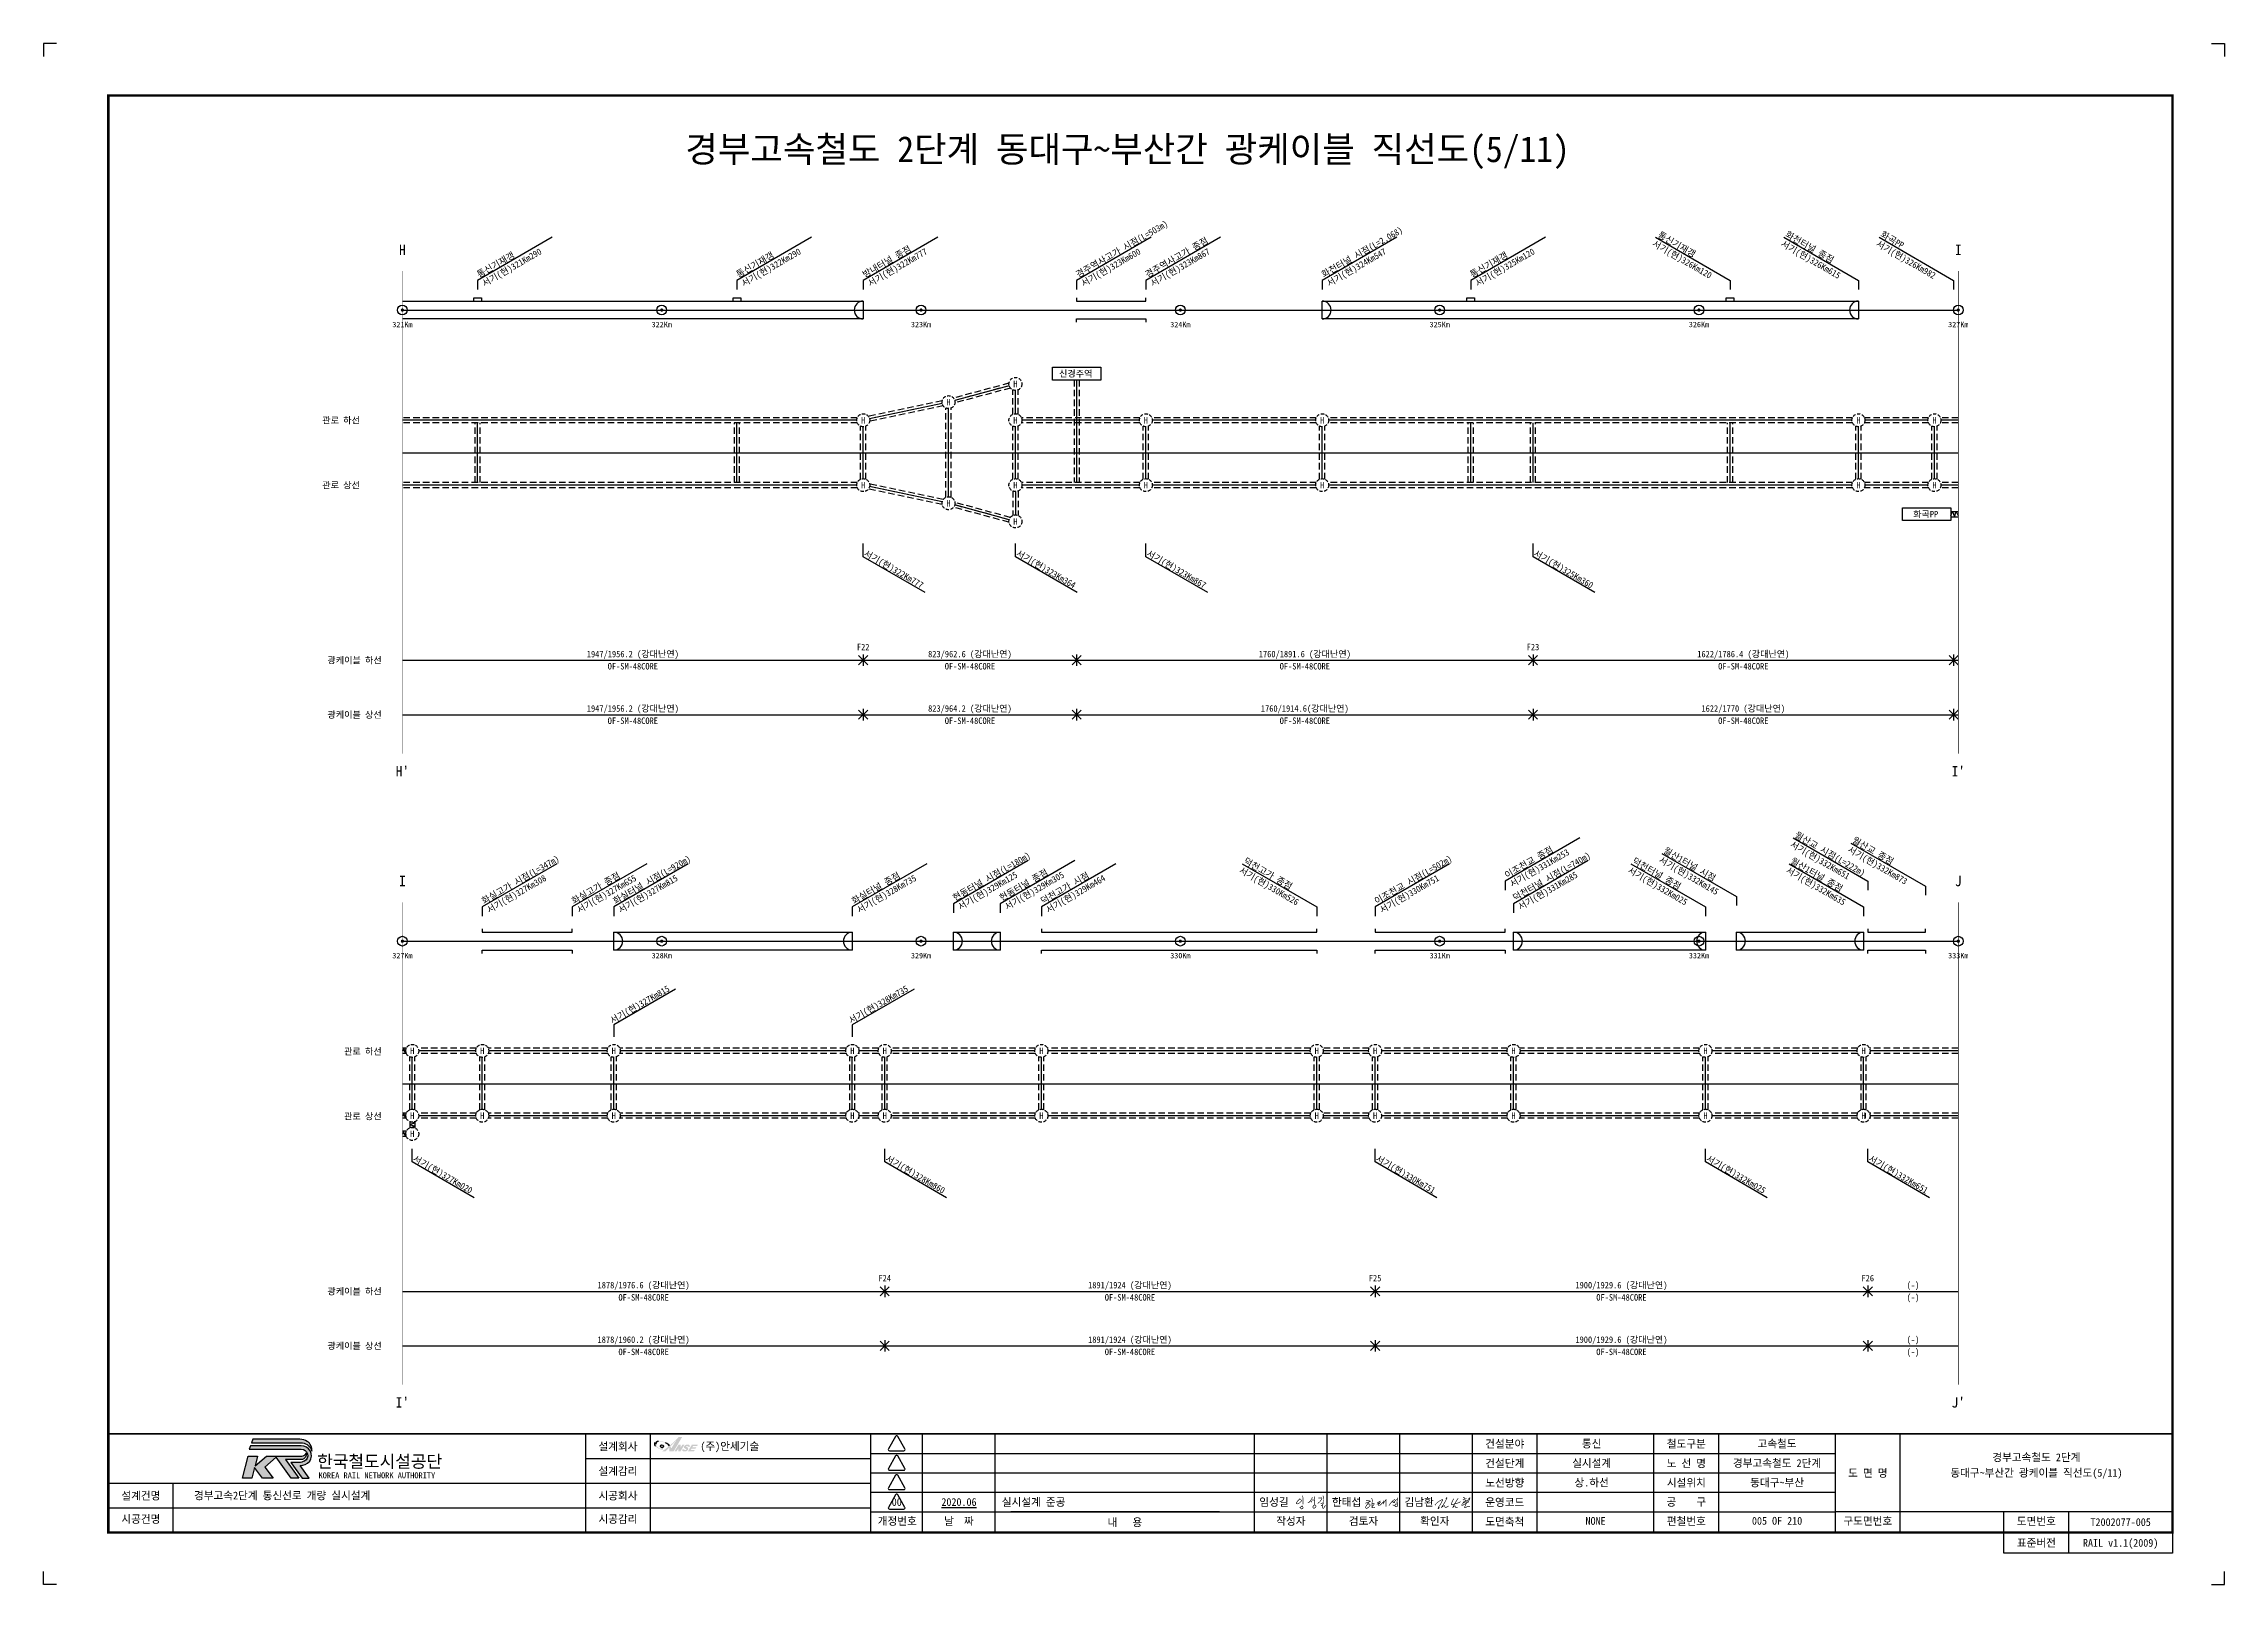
# Paper-space layout '5' of a CAD drawing. Extents: x 0 to 841, y 0 to 594.
# The model-space entities are those that its viewports show. They can reach past a viewport. Long polylines and large blocks are cut down to what shows.
import ezdxf
from ezdxf.enums import TextEntityAlignment as Align

# ---------------------------------------------------------------- set-up
doc = ezdxf.new("R2010")
doc.units = 0
doc.header["$MEASUREMENT"] = 0
doc.linetypes.add('CENTER', pattern=[50.800000000000004, 31.75, -6.35, 6.35, -6.35])
doc.linetypes.add('HIDDEN', pattern=[0.375, 0.25, -0.125])
for name, color, linetype in [('TN-CABL', 4, 'Continuous'), ('TN-MACL', 6, 'Continuous'), ('TN-MACT', 6, 'Continuous'), ('TN-TABL-LIN1', 4, 'Continuous'), ('TN-TABL-LIN2', 1, 'Continuous'), ('TN-TEXT', 3, 'Continuous'), ('TX-BORD', 7, 'Continuous'), ('TX-PAPR', 2, 'Continuous'), ('TZ-BASE', 253, 'Continuous'), ('TZ-CABL', 4, 'Continuous'), ('TZ-LEAL', 253, 'Continuous'), ('TZ-LINE', 1, 'Continuous')]:
    doc.layers.add(name, color=color, linetype=linetype)
doc.layers.add('TX-LINE', color=6, linetype='Continuous', plot=False)
doc.styles.add('KORAIL', font='GulimChe.ttf')
doc.styles.get("Standard").update_dxf_attribs({"font": 'GulimChe.ttf'})
doc.styles.add('TB_TEXT', font='GulimChe.ttf')
doc.styles.add('TB_WBTXT', font='GulimChe.ttf')
doc.styles.add('굴림체', font='GulimChe.ttf')
doc.linetypes.add('ZIGZAG', pattern='A,0.0001,-0.2,[131,ltypeshp.shx,S=0.2,R=0,X=-0.2,Y=0],-0.4,[131,ltypeshp.shx,S=0.2,R=180,X=0.2,Y=0],-0.2', length=0.8001)

psp = doc.layouts.new('5')

msp = doc.modelspace()

# ---------------------------------------------------------------- texts
at = {"layer": 'TN-MACT'}
for s, p in [('H', (3297.374542000871, 453.2870065573392)), ('I', (3897.374542000871, 453.2870065573392)), ("H'", (3297.374542000871, 252.2870065573392)), ("I'", (3897.374542000871, 252.2870065573392)), ('I', (3297.374542000871, 209.9692256990913)), ('J', (3897.374542000871, 209.9692256990913)), ("I'", (3297.374542000871, 8.96922569909134)), ("J'", (3897.374542000871, 8.96922569909134))]:
    msp.add_text(s, height=4, dxfattribs=at).set_placement(p, align=Align.BOTTOM_CENTER)
at = {"layer": 'TN-TABL-LIN1', "linetype": 'HIDDEN', "ltscale": 5}
for p in [(3533.774542000774, 404.7870065568999), (3507.974542000871, 397.7870065569215), (3475.074542000604, 390.7870065568999), (3533.774542000774, 390.7870065568999), (3584.074542000774, 390.7870065568999), (3652.074542000774, 390.7870065568999), (3858.874542001284, 390.7870065568999), (3888.184021414117, 390.7870065568999), (3475.074542000604, 365.7870065568999), (3475.074542000604, 365.7870065568999), (3533.774542000774, 365.7870065568999), (3533.774542000774, 365.7870065568999), (3584.074542000774, 365.7870065568999), (3584.074542000774, 365.7870065568999), (3652.074542000774, 365.7870065568999), (3652.074542000774, 365.7870065568999), (3858.874542001284, 365.7870065568999), (3858.874542001284, 365.7870065568999), (3888.184021414117, 365.7870065568999), (3888.184021414117, 365.7870065568999), (3507.974542000871, 358.7870065568783), (3533.774542000774, 351.7870065568999), (3301.175233990774, 147.6754151034688), (3328.174542001138, 147.6754151034688), (3378.874542001077, 147.6754151034688), (3470.874542001077, 147.6754151034688), (3483.374542000871, 147.6754151034688), (3543.774542001138, 147.6754151034688), (3649.974542001138, 147.6754151034688), (3672.474542000871, 147.6754151034688), (3725.874542001077, 147.6754151034688), (3799.874542001077, 147.6754151034688), (3860.874542001077, 147.6754151034688), (3301.175233990774, 122.6754151034688), (3328.174542001138, 122.6754151034688), (3378.874542001077, 122.6754151034688), (3470.874542001077, 122.6754151034688), (3483.374542000871, 122.6754151034688), (3543.774542001138, 122.6754151034688), (3649.974542001138, 122.6754151034688), (3672.474542000871, 122.6754151034688), (3725.874542001077, 122.6754151034688), (3799.874542001077, 122.6754151034688), (3860.874542001077, 122.6754151034688), (3301.175233990774, 115.6629173761161)]:
    msp.add_text('H', height=2.5, dxfattribs=at).set_placement(p, align=Align.MIDDLE)
at = {"layer": 'TN-TEXT'}
for s, rotation, p in [('경주역사고가 시점(L=503m)', 30.00000000000117, (3557.990567404656, 445.6633525925645)), ('화천터널 시점(L=2,068)', 30.00000000000117, (3652.690567404656, 445.6633525925645)), ('통신기재갱', 330.0000000000019, (3781.24129252579, 461.5504293174774)), ('화천터널 종점', 330.0000000000019, (3830.412114650931, 461.7404802521381)), ('화곡PP', 330.0000000000019, (3867.112114650931, 461.7404802521381)), ('통신기재갱', 30.00000000000117, (3326.990567404656, 445.6633525925645)), ('서기(현)321Km290', 30.00000000000117, (3328.990567404656, 442.1992509774266)), ('통신기재갱', 30.00000000000117, (3426.990567404656, 445.6633525925645)), ('서기(현)322Km290', 30.00000000000117, (3428.990567404656, 442.1992509774266)), ('방내터널 종점', 30.00000000000117, (3475.690567404656, 445.6633525925645)), ('서기(현)322Km777', 30.00000000000117, (3477.690567404656, 442.1992509774266)), ('서기(현)323Km600', 30.00000000000117, (3559.990567404656, 442.1992509774266)), ('경주역사고가 종점', 30.00000000000117, (3584.690567404656, 445.6633525925645)), ('서기(현)323Km867', 30.00000000000117, (3586.690567404656, 442.1992509774266)), ('서기(현)324Km547', 30.00000000000117, (3654.690567404656, 442.1992509774266)), ('통신기재갱', 30.00000000000117, (3709.990567404656, 445.6633525925645)), ('서기(현)325Km120', 30.00000000000117, (3711.990567404656, 442.1992509774266)), ('서기(현)326Km120', 330.0000000000019, (3779.072136245207, 458.1839901264693)), ('서기(현)326Km615', 330.0000000000019, (3828.687107958156, 458.1176111770488)), ('서기(현)326Km982', 330.0000000000019, (3865.387107958157, 458.1176111770488)), ('서기(현)322Km777', 330.0000000000027, (3475.030898619822, 338.7590840033874)), ('서기(현)323Km364', 330.0000000000027, (3533.730898619725, 338.7590840033874)), ('서기(현)323Km867', 330.0000000000027, (3584.030898619725, 338.7590840033874)), ('서기(현)325Km360', 330.0000000000027, (3733.330898619822, 338.7590840033874)), ('서기(현)332Km651', 329.9999999999986, (3832.244879803427, 226.5808774219697)), ('월산교 시점(L=222m)', 329.9999999999986, (3834.012114650933, 230.1793660605585)), ('월산교 종점', 329.9999999999986, (3856.212114650933, 228.1793660605585)), ('화실고가 시점(L=347m)', 30.00000000000117, (3328.790567404656, 204.1022384009833)), ('화실터널 시점(L=920m)', 30.00000000000117, (3379.490567404656, 204.1022384009833)), ('현동터널 시점(L=180m)', 30.00000000000117, (3510.490567404656, 205.3455717343166)), ('덕천고가 종점', 329.9999999999986, (3621.512114650933, 220.1793660605585)), ('이조천교 시점(L=502m)', 30.00000000000117, (3673.090567404656, 204.1022384009833)), ('이조천교 종점', 30.00000000000117, (3723.290567404656, 214.1022384009833)), ('서기(현)331Km253', 30.00000000000117, (3725.290567404656, 210.6381367858454)), ('덕천터널 시점(L=740m)', 30.00000000000117, (3726.490567404656, 205.3455717343166)), ('덕천터널 종점', 329.9999999999986, (3771.412114650932, 220.1793660605585)), ('서기(현)332Km145', 329.9999999999986, (3781.644879803427, 220.5808774219697)), ('월산1터널 시점', 329.9999999999986, (3783.412114650932, 224.1793660605585)), ('월산1터널 종점', 329.9999999999986, (3832.412114650932, 220.1793660605585)), ('서기(현)332Km873', 329.9999999999986, (3854.444879803427, 224.5808774219697)), ('서기(현)327Km308', 30.00000000000117, (3330.790567404656, 200.6381367858454)), ('화실고가 종점', 30.00000000000117, (3363.490567404656, 204.1022384009833)), ('서기(현)327Km655', 30.00000000000117, (3365.490567404656, 200.6381367858454)), ('서기(현)327Km815', 30.00000000000117, (3381.490567404656, 200.6381367858454)), ('화실터널 종점', 30.00000000000117, (3471.490567404656, 204.1022384009833)), ('서기(현)328Km735', 30.00000000000117, (3473.490567404656, 200.6381367858454)), ('서기(현)329Km125', 30.00000000000117, (3512.490567404656, 201.8814701191787)), ('현동터널 종점', 30.00000000000117, (3528.490567404656, 205.3455717343166)), ('서기(현)329Km305', 30.00000000000117, (3530.490567404656, 201.8814701191787)), ('덕천고가 시점', 30.00000000000117, (3544.390567404655, 204.1022384009833)), ('서기(현)329Km464', 30.00000000000117, (3546.390567404655, 200.6381367858454)), ('서기(현)330Km526', 329.9999999999986, (3619.744879803427, 216.5808774219697)), ('서기(현)330Km751', 30.00000000000117, (3675.090567404656, 200.6381367858454)), ('서기(현)331Km285', 30.00000000000117, (3728.490567404656, 201.8814701191787)), ('서기(현)332Km025', 329.9999999999986, (3769.644879803427, 216.5808774219697)), ('서기(현)332Km635', 329.9999999999986, (3830.644879803427, 216.5808774219697)), ('서기(현)327Km815', 30.00000000000049, (3378.330898620028, 158.0163436465234)), ('서기(현)328Km735', 30.00000000000049, (3470.330898620028, 158.0163436465234)), ('서기(현)327Km020', 330.0000000000027, (3301.131590609725, 105.441303145579)), ('서기(현)328Km860', 330.0000000000027, (3483.330898619822, 105.441303145579)), ('서기(현)330Km751', 330.0000000000027, (3672.430898619822, 105.441303145579)), ('서기(현)332Km025', 330.0000000000027, (3799.83790364758, 105.441303145579)), ('서기(현)332Km651', 330.0000000000027, (3862.430898619822, 105.441303145579))]:
    msp.add_text(s, height=2.5, rotation=rotation, dxfattribs=at).set_placement(p)
for s, height, p in [('321Km', 2.083333333333333, (3297.374542000871, 427.7152686455913)), ('322Km', 2.083333333333333, (3397.374542000871, 427.7152686455913)), ('323Km', 2.083333333333333, (3497.374542000871, 427.7152686455913)), ('324Km', 2.083333333333333, (3597.374542000871, 427.7152686455913)), ('325Km', 2.083333333333333, (3697.374542000871, 427.7152686455913)), ('326Km', 2.083333333333333, (3797.374542000871, 427.7152686455913)), ('327Km', 2.083333333333333, (3897.374542000871, 427.7152686455913)), ('신경주역', 2.5, (3557.025472851919, 408.7870065569163)), ('화곡PP', 2.5, (3884.807026563753, 354.5922557964458)), ('327Km', 2.083333333333333, (3297.374542000871, 184.3974877873434)), ('328Km', 2.083333333333333, (3397.374542000871, 184.3974877873434)), ('329Km', 2.083333333333333, (3497.374542000871, 184.3974877873434)), ('330Km', 2.083333333333333, (3597.374542000871, 184.3974877873434)), ('331Km', 2.083333333333333, (3697.374542000871, 184.3974877873434)), ('332Km', 2.083333333333333, (3797.374542000871, 184.3974877873434)), ('333Km', 2.083333333333333, (3897.374542000871, 184.3974877873434))]:
    msp.add_text(s, height=height, dxfattribs=at).set_placement(p, align=Align.MIDDLE_CENTER)
for s, p in [('관로 하선', (3280.95250303689, 390.7870065573392)), ('관로 상선', (3280.95250303689, 365.7870065573392)), ('광케이블 하선', (3289.376897986494, 298.2870065573945)), ('광케이블 상선', (3289.376897986494, 277.2870065572441)), ('관로 하선', (3289.376897986494, 147.4692256990913)), ('관로 상선', (3289.376897986494, 122.4692256990913)), ('광케이블 하선', (3289.376897986494, 54.96922569914665)), ('광케이블 상선', (3289.376897986494, 33.96922569899624))]:
    msp.add_text(s, height=2.5, rotation=359.9999999983325, dxfattribs=at).set_placement(p, align=Align.MIDDLE_RIGHT)
at = {"layer": 'TN-TEXT', "style": '굴림체'}
for s, p in [('F22', (3475.074471988696, 303.3748320393119)), ('F23', (3733.374471988696, 303.3748320393119)), ('F24', (3483.374471988696, 60.05705118106397)), ('F25', (3672.474471988696, 60.05705118106397)), ('F26', (3862.474471988696, 60.05705118106397))]:
    msp.add_text(s, height=2.5, dxfattribs=at).set_placement(p, align=Align.MIDDLE_CENTER)
for s, p in [('1947/1956.2 (강대난연)', (3386.224506994783, 301.9280593860916)), ('OF-SM-48CORE', (3386.224506994783, 297.2090486100664)), ('823/962.6 (강대난연)', (3516.224577006929, 301.9280593860916)), ('OF-SM-48CORE', (3516.224577006929, 297.2090486100664)), ('1760/1891.6 (강대난연)', (3645.374612013016, 301.9280243800043)), ('OF-SM-48CORE', (3645.374612013016, 297.2090136039791)), ('1622/1786.4 (강대난연)', (3814.474542000871, 301.9279543678589)), ('OF-SM-48CORE', (3814.474542000871, 297.2089435918336)), ('1947/1956.2 (강대난연)', (3386.224506994656, 280.9280593860916)), ('823/964.2 (강대난연)', (3516.224577006802, 280.9280593860916)), ('1760/1914.6(강대난연)', (3645.374612012889, 280.9280243800043)), ('1622/1770 (강대난연)', (3814.474542000743, 280.9279543678589)), ('OF-SM-48CORE', (3386.224506994656, 276.2090486100664)), ('OF-SM-48CORE', (3516.224577006802, 276.2090486100664)), ('OF-SM-48CORE', (3645.374612012889, 276.2090136039791)), ('OF-SM-48CORE', (3814.474542000743, 276.2089435918336)), ('1878/1976.6 (강대난연)', (3390.374506994784, 58.61027852784372)), ('1891/1924 (강대난연)', (3577.924471988696, 58.61031353393099)), ('1900/1929.6 (강대난연)', (3767.474506994783, 58.61027852784372)), ('(-)', (3879.924542000871, 58.61024352175644)), ('OF-SM-48CORE', (3390.374506994784, 53.89126775181848)), ('OF-SM-48CORE', (3577.924471988696, 53.89130275790575)), ('OF-SM-48CORE', (3767.474506994783, 53.89126775181848)), ('(-)', (3879.924542000871, 53.8912327457312)), ('1878/1960.2 (강대난연)', (3390.374506994656, 37.61027852784372)), ('1891/1924 (강대난연)', (3577.924471988569, 37.61031353393099)), ('1900/1929.6 (강대난연)', (3767.474506994656, 37.61027852784372)), ('(-)', (3879.924542000744, 37.61024352175644)), ('OF-SM-48CORE', (3390.374506994656, 32.89126775181848)), ('OF-SM-48CORE', (3577.924471988569, 32.89130275790575)), ('OF-SM-48CORE', (3767.474506994656, 32.89126775181848)), ('(-)', (3879.924542000744, 32.8912327457312))]:
    msp.add_text(s, height=2.5, dxfattribs=at).set_placement(p, align=Align.TOP_CENTER)

# ---------------------------------------------------------------- blocks, each defined once
blk = doc.blocks.new('CXGLOGO-UNIT-KRNA-COLOR')
h = blk.add_hatch(color=166)
edge = h.paths.add_edge_path()
edge.add_arc((15.28417689820614, 4.197971711554786), 10.03249121347428, 59.1949703415619, 87.69044676991336)
edge.add_line((15.68847017159848, 14.22231343046722), (-14.58077318344994, 14.22231343046721))
edge.add_line((-14.58077318344994, 14.22231343046721), (-15.38071509633542, 11.90443236177839))
edge.add_line((-15.38071509633542, 11.90443236177838), (17.29224835930017, 11.90443236177838))
edge.add_arc((16.40496972615716, 4.82896358839912), 7.130885059787258, 14.433821095270389, 82.85230065833838, ccw=False)
edge.add_arc((17.20694736578605, 7.54275202069023), 6.175229065316809, 351.2787629966358, 418.6250231312662)
h = blk.add_hatch(color=166)
edge = h.paths.add_edge_path()
edge.add_line((-17.61769675105171, 3.377942272720972), (-11.56956172773232, 3.377942272720972))
edge.add_line((-11.56956172773232, 3.377942272720972), (-13.06088283087658, -2.830666747647513))
edge.add_line((-13.06088283087658, -2.830666747647527), (-5.769980558596217, 3.377942272720958))
edge.add_line((-5.769980558596217, 3.377942272720972), (16.93123742055946, 3.377942272720972))
edge.add_arc((16.51030444220336, 6.725367535210978), 3.373787257700758, 277.1672263052953, 339.2535510486157)
edge.add_arc((16.45098397643309, 4.507891306077056), 3.373015256171217, -86.06112926190627, 17.64403893110699, ccw=False)
edge.add_line((16.68268356637617, 1.142843428500271), (6.409140098785116, 1.142843428500271))
edge.add_line((6.409140098785116, 1.142843428500271), (15.02566023076918, -10.69490487547505))
edge.add_line((15.02566023076918, -10.69490487547505), (10.13744184566804, -10.69490487547505))
edge.add_line((10.13744184566804, -10.69490487547505), (0.3610050754658971, 2.715690841901562))
edge.add_line((0.3610050754658971, 2.715690841901562), (-6.929897196814466, -3.65848103617185))
edge.add_line((-6.929897196814437, -3.65848103617185), (-1.378868870883991, -10.77768656953279))
edge.add_line((-1.37886887088402, -10.77768656953279), (-8.338366678238344, -10.77768656953279))
edge.add_line((-8.338366678238344, -10.77768656953279), (-13.4751389175226, -3.989607281991979))
edge.add_line((-13.4751389175226, -3.989607281991979), (-15.13216124215234, -10.77768656953279))
edge.add_line((-15.13216124215234, -10.77768656953279), (-21.18029626547153, -10.77768656953279))
edge.add_line((-21.18029626547153, -10.77768656953279), (-17.61769675105171, 3.377942272720972))
h = blk.add_hatch(color=46)
edge = h.paths.add_edge_path()
edge.add_arc((15.3626483023003, 5.48570984433232), 6.164693250607485, 269.17804811812107, 301.54981839904974, ccw=False)
edge.add_line((15.27421408495229, -0.6783490670739951), (9.806037380742026, -0.6783490670739951))
edge.add_line((9.806037380742026, -0.6783490670739951), (17.17979127474254, -10.77768656953279))
edge.add_line((17.17979127474254, -10.77768656953279), (21.73660418394024, -10.77768656953279))
edge.add_line((21.73660418394024, -10.77768656953279), (15.85417240406139, -2.747885053589869))
edge.add_arc((15.50069825419408, 6.106947076098479), 8.86188445081437, 272.2859642479671, 317.0311776740321)
edge.add_arc((16.77008453705079, 3.680403470492848), 6.344758436319061, 325.2804642959406, 452.1313992745275)
edge.add_line((16.53411436829055, 10.02077236312815), (-16.03079960796163, 10.02077236312815))
edge.add_line((-16.03079960796163, 10.02077236312815), (-16.80918251026026, 7.765359858336168))
edge.add_line((-16.80918251026026, 7.765359858336168), (16.59983295563342, 7.765359858336154))
edge.add_arc((16.75941961683799, 3.778496836779979), 3.990055720799702, -62.719327377700324, 92.29221905133511, ccw=False)
at = {"color": 166}
for points in [[(20.42199890129865, 12.81502834436029, 0.1249796640422548), (15.68847017159848, 14.22231343046724), (-14.58077318344996, 14.22231343046722), (-15.38071509633542, 11.9044323617784), (17.2922483593002, 11.9044323617784, -0.3077284353953781), (23.31077690880468, 6.606419323991801, 0.3026142877980904)], [(-17.61769675105171, 3.377942272720986), (-11.56956172773232, 3.377942272720986), (-13.06088283087658, -2.830666747647513), (-5.769980558596217, 3.377942272720986), (16.93123742055948, 3.377942272720986, 0.2777302179227986), (19.66532577266452, 5.530260483704993, -0.48614111596212), (16.6826835663762, 1.142843428500271), (6.409140098785088, 1.142843428500271), (15.0256602307692, -10.69490487547505), (10.13744184566806, -10.69490487547505), (0.3610050754658971, 2.715690841901576), (-6.929897196814466, -3.65848103617185), (-1.37886887088402, -10.77768656953279), (-8.338366678238344, -10.77768656953279), (-13.4751389175226, -3.989607281991979), (-15.13216124215234, -10.77768656953279), (-21.18029626547153, -10.77768656953279)]]:
    blk.add_lwpolyline(points, format="xyb", close=True, dxfattribs=at)
at = {"color": 46}
blk.add_lwpolyline([(18.58826075616648, 0.2322474459183752, -0.1421954075661556), (15.27421408495229, -0.6783490670739809), (9.806037380742026, -0.6783490670739809), (17.17979127474257, -10.77768656953279), (21.73660418394027, -10.77768656953279), (15.85417240406142, -2.747885053589869, 0.1977569199555539), (21.98515803812353, 0.06668405780308717, 0.6179196503906048), (16.53411436829057, 10.02077236312816), (-16.03079960796163, 10.02077236312816), (-16.80918251026026, 7.765359858336183), (16.59983295563345, 7.765359858336168, -0.8026676882342173)], format="xyb", close=True, dxfattribs=at)
blk = doc.blocks.new('CXGLOGO-KRNA-COLOR')
blk.add_blockref('CXGLOGO-UNIT-KRNA-COLOR', (0, 0))
at = {"color": 166, "style": 'KORAIL'}
for s, height, p in [('한국철도시설공단', 8, (26.79254854174661, -4.014001240246074)), ('KOREA RAIL NETWORK AUTHORITY', 3.75, (27.68298465443854, -10.84773395970956))]:
    blk.add_text(s, height=height, dxfattribs=at).set_placement(p)
blk = doc.blocks.new('TXBLKA1-KRNAH')
at = {"layer": 'TX-BORD'}
h = blk.add_hatch(color=5, dxfattribs=at)
h.paths.add_polyline_path([(241.4063994686259, 53.44357285287721, 0.09642523414859705), (239.8506934763151, 54.59052834021374, 0.1233003788176915), (237.0705790972156, 55.37087359688543, 0.1079585573176012), (236.1834424471365, 55.25226173167918, 0.1479744967632781), (235.6317904149444, 54.71303053627582, 0.1467707650542255), (235.6000173035824, 53.85809466932704, 0.1668668906340415), (235.9240033840709, 53.3198987341905, 0.0840022519223122), (237.2964639736071, 52.29423785892604, 0.1250036223900326), (238.5997891564666, 51.9782219609117, 0.3243163253186445), (238.8993024140427, 52.1639993076975, 0.1812316841994872), (238.7988334253286, 52.76569717236617, -0.1762058791554287), (238.4060635148327, 52.66266980407688, -0.165955170282396), (238.425063548072, 52.37462073958824, -0.236090646811862), (238.1064143325348, 52.2743474617775, -0.1631967750734685), (237.1969485109004, 52.59840986077869, -0.211158794338377), (236.1112304448902, 54.02851277376504, -0.492063391591903), (237.1475978824753, 55.14159694789325, -0.264031753096197), (241.0109672421808, 53.11843606192538, -0.02330173323123221), (238.5104170231068, 51.28037746509509), (239.7464833621825, 51.28037746509509, 0.0347521230900015), (241.2386960682733, 52.65495257782658, -0.03845698336544384), (241.2873555266186, 51.28037746509506), (242.9664766844477, 51.28037746509509), (246.2480438904029, 56.80359968731734), (244.8822547063401, 56.80359968731732, -0.03632676023315431)])
h.paths.add_polyline_path([(242.0833795161043, 52.45582058973039), (241.6632429330507, 53.15953497372085, 0.03885019715927752), (244.0622135564541, 55.69276929772922)], flags=16)
h = blk.add_hatch(color=3, dxfattribs=at)
h.paths.add_polyline_path([(244.7924766844477, 51.28037746509516), (245.6064766844477, 51.28037746509516), (247.1357930234035, 53.85437746509512), (246.3217930234036, 53.85437746509512), (245.6397930234035, 52.70649984469454), (245.6397930234036, 53.8543774650951), (244.8257930234035, 53.85437746509513), (243.2964766844477, 51.28037746509511), (244.1104766844476, 51.28037746509511), (244.7924766844477, 52.42825508549571)])
h.paths.add_polyline_path([(247.7250968136725, 51.85435631423226, -0.2067005137707306), (247.1989352585047, 51.8073780813753, -0.3160270247789446), (247.0559488362285, 51.95158075908114, -0.03122541720630437), (247.0592218421318, 52.07237746509513), (246.3630355579726, 52.07237746509513, 0.483425717641843), (246.5161218719088, 51.35490450600067, 0.2038381155352339), (248.0368760640848, 51.4274591764632, 0.0797617688049846), (248.4319833208896, 51.79609764116977, 0.1723780745963488), (248.5790747301409, 52.30251099870635, 0.2215943035447014), (248.2992423273413, 52.81134193875869, 0.03844888053770572), (247.8706275260423, 53.02247861766765, -0.563174447129383), (247.8875138162585, 53.33800498238254, -0.2767727358270014), (248.2936286718885, 53.37017261532333, -0.3126275340550531), (248.421069443198, 53.08437746509512), (249.2083052296988, 53.08437746509512, 0.143900912874409), (249.1699902753837, 53.4756539916308, 0.1692487514255952), (248.8265357881816, 53.82067536417077, 0.1192157251017893), (248.044155149257, 53.88662052032796, 0.1676214941509024), (247.2366198436389, 53.47253802661655, 0.258991357786227), (246.9426491228063, 52.73639125105757, 0.2082459506505788), (247.3039148058284, 52.43556169179829, -0.0226445698384808), (247.7370988649366, 52.19640682992101, -0.5881030024955343)])
h.paths.add_polyline_path([(249.5632536799511, 51.83037746509512), (249.8246752763538, 52.27037746509513), (251.3646752763537, 52.27037746509513), (251.7175944314973, 52.86437746509515), (250.1775944314974, 52.86437746509514), (250.4390160279001, 53.3043774650951), (251.9790160279002, 53.30437746509514), (252.3057930234035, 53.85437746509513), (249.9957930234035, 53.85437746509511), (248.4664766844477, 51.28037746509514), (250.7764766844476, 51.28037746509514), (251.103253679951, 51.83037746509517)])
h.paths.add_polyline_path([(239.0548122739692, 53.25414133625151, 1), (237.8668122739692, 53.25414133625151, 1)])
at = {"layer": 'Defpoints', "color": 1}
blk.add_line((836.0020000199921, 593.9999999999998), (840.9999999999999, 593.9999999999998), dxfattribs=at)
for points in [[(4.997999980007762, 593.9999999999997), (0, 593.9999999999997), (0, 589.0020000199917)], [(836.0020000199921, 593.9999999999998), (840.9999999999999, 593.9999999999998), (840.9999999999999, 589.0020000199918)], [(4.997999980007762, 0), (0, 0), (0, 4.99799998000799)], [(836.002000019992, 0), (841, 0), (841.0000000000005, 4.997999980008444)]]:
    blk.add_lwpolyline(points, dxfattribs=at)
at = {"layer": 'TX-BORD'}
for p, q in [((234, 19.99999999999951), (234, 57.99999999999968)), ((319, 50.49999999999934), (549.5, 50.49999999999855)), ((339, 19.99999999999923), (339, 57.99999999999974)), ((367, 19.99999999999911), (367, 57.99999999999974)), ((466.9999999999999, 20.0000000000004), (466.9999999999999, 57.99999999999875)), ((494.9999999999999, 20.00000000000028), (494.9999999999999, 57.99999999999852)), ((523, 20.0000000000004), (523, 57.99999999999847)), ((549.5, 50.49999999999855), (691, 50.49999999999812)), ((576, 20.00000000000031), (576, 57.99999999999849)), ((621, 20.00000000000118), (621, 57.99999999999839)), ((646, 20.0000000000001), (646, 57.99999999999828)), ((716, 19.9999999999979), (716.0000000000001, 57.99999999999795)), ((209, 48.49999999999962), (319, 48.49999999999928)), ((319, 42.99999999999934), (549.5, 42.99999999999855)), ((549.5, 42.99999999999855), (691, 42.99999999999812)), ((25, 39.00000000000006), (319, 38.99999999999928)), ((50, 19.99999999999988), (50, 38.99999999999997)), ((319, 35.49999999999934), (549.5, 35.49999999999855)), ((549.5, 35.49999999999855), (691, 35.49999999999812)), ((25, 29.50000000000006), (319, 29.49999999999928)), ((319, 27.99999999999934), (691, 27.99999999999812)), ((453.4999999999999, 27.99999999999879), (373, 27.99999999999919)), ((821, 27.99999999999812), (691, 27.99999999999812)), ((756, 19.99999999999791), (755.9999999999999, 27.99999999999812)), ((781, 11.99999999999773), (781, 27.99999999999812))]:
    blk.add_line(p, q, dxfattribs=at)
at = {"layer": 'TX-BORD', "const_width": 1}
blk.add_lwpolyline([(821, 19.99999999999773), (25, 20), (25, 573.9999999999997), (820.9999999999998, 573.9999999999997)], close=True, dxfattribs=at)
at = {"layer": 'TX-BORD'}
for points, const_width in [([(25.00000000000011, 58), (821, 57.99999999999773)], 0.5), ([(209, 19.99999999999974), (209, 57.99999999999968)], 0.5), ([(209, 19.99999999999972), (209, 57.99999999999966)], 0.5), ([(319, 19.99999999999927), (319, 57.99999999999813)], 0.5), ([(551, 20.00000000000139), (551, 57.99999999999861)], 0.5), ([(691, 20.00000000000011), (691, 57.99999999999807)], 0.5), ([(489.1600130389994, 32.46758681266878), (490.22769196775, 32.59938858090062)], 0.24), ([(510.0195796562228, 32.43315865535465), (511.2216600393266, 32.30293667485783), (511.2922693479622, 32.1668278932549), (511.28554090288, 31.9077124872286), (509.6835233896283, 31.24552475898876), (511.28554090288, 31.9077124872286), (511.9313286380223, 32.15023345217782), (511.28554090288, 31.9077124872286), (510.4537922597842, 30.86892563103505), (510.0597024275287, 30.24966009294681), (509.8647272572325, 29.8770235864249), (509.8215426190765, 29.6411571450257), (509.8543496174455, 29.47737607289842), (509.9407347756124, 29.37885643642278), (510.0658844703124, 29.34598316633331), (510.377553486029, 29.36010789451473), (511.0940902096072, 29.83769479681174), (511.3156183482955, 30.09114776199823), (511.5303164968819, 30.36699591331474), (511.5229972602684, 30.65601486439562), (511.4681617134057, 30.82777389541171), (511.3305045330214, 30.94984247781906), (511.0203729469538, 30.99492484767131), (510.4537922597842, 30.86892563103505)], 0.24), ([(511.9571233353812, 33.11841061813107), (512.3188559754868, 32.89579810447938), (512.3888763620682, 32.39646775563116), (512.3089045462767, 31.14291876892929), (512.2140114912289, 29.77130198520653), (512.2440207097343, 29.55730306202396), (512.3852654898242, 29.51809883752059), (512.6112857162404, 29.54776629821356), (512.9451608293314, 29.62201530189366), (513.4822841179124, 29.7620596115455)], 0.24), ([(512.3089045462767, 31.14291876892929), (512.9860430710444, 31.19640857273485), (513.1272884185106, 31.15720433349835), (513.0345209506017, 30.78055635050804), (512.2140114912289, 29.77130198520653)], 0.24), ([(514.3163578836425, 31.56858735552991), (514.586728285788, 31.64009160057004), (515.5028008936694, 32.11362721610429), (514.586728285788, 31.64009160057004), (514.6929858064879, 31.1923586798561), (514.1469815877547, 30.84663189918577), (514.6929858064879, 31.1923586798561), (515.4700917400646, 31.61060939486251), (514.7500344024163, 30.61502936078811), (514.9345663128912, 30.40738186147609), (515.1963537790617, 30.40058403105619), (515.6168203127538, 30.70376478082544), (516.6669987015013, 31.80201633296501), (516.6912952910376, 32.23327131185404), (516.6669987015013, 31.80201633296501), (516.6648054946926, 31.21313749912653), (517.6365254025742, 32.56863166660084), (517.6739970641008, 29.97634225010394)], 0.24), ([(521.0509741958283, 32.83161386854748), (519.7855918590473, 31.70268532271622), (518.8307215322681, 30.4296285236174), (519.7855918590473, 31.70268532271622), (520.4182830274381, 32.26714959563176), (520.3229954945118, 31.82479576568685), (520.4101467007035, 31.55040232489407), (520.6382713970792, 31.46074620867914), (520.9993470358123, 31.65023459590343), (520.9436001127857, 31.92381256224078), (522.0068294404413, 32.9323919349445), (522.0190515063767, 33.40306911795648), (522.0068294404413, 32.9323919349445), (521.9909521822854, 31.9175488922608), (521.9930006314049, 31.59303279171116), (521.6959443325215, 31.85194366627141), (521.9930006314049, 31.59303279171116), (522.084101500496, 31.06733983674239), (522.0642745863341, 30.30379657370164), (521.9726533908793, 30.0026459591204), (521.5831610857113, 29.92902749246278), (521.2914130121752, 29.98893583095195), (521.1293555373916, 30.20247512313478), (521.1724386815708, 30.6514177690894), (521.3588159383374, 30.97104128837343), (521.7684290609693, 31.01273765895757), (522.0824718926236, 31.00458291440314)], 0.24), ([(521.1508971094813, 30.42694644611208), (520.8733568052329, 30.42891997178446), (520.4675461101602, 30.53365677394813), (520.2829228318344, 30.68498252796176)], 0.24)]:
    blk.add_lwpolyline(points, dxfattribs=dict(at, const_width=const_width))
for points in [[(328.5826735850457, 57.05240101960221), (325.7768011598474, 52.19248741960226, 0.5773502691896272), (326.1665125915504, 51.51748741960226), (331.778257441947, 51.51748741960226, 0.5773502691896232), (332.16796887365, 52.19248741960226), (329.3620964484516, 57.05240101960221, 0.5773502691896242)], [(328.5826735850457, 49.55240101960221), (325.7768011598474, 44.69248741960226, 0.5773502691896272), (326.1665125915504, 44.01748741960226), (331.778257441947, 44.01748741960226, 0.5773502691896232), (332.16796887365, 44.69248741960226), (329.3620964484516, 49.55240101960221, 0.5773502691896242)], [(328.5826735850457, 42.05240101960221), (325.7768011598474, 37.19248741960226, 0.5773502691896272), (326.1665125915504, 36.51748741960226), (331.778257441947, 36.51748741960226, 0.5773502691896232), (332.16796887365, 37.19248741960226), (329.3620964484516, 42.05240101960221, 0.5773502691896242)], [(328.5826735850457, 34.5524010196022), (325.7768011598474, 29.69248741960226, 0.5773502691896272), (326.1665125915504, 29.01748741960226), (331.778257441947, 29.01748741960226, 0.5773502691896232), (332.16796887365, 29.69248741960226), (329.3620964484516, 34.5524010196022, 0.5773502691896242)]]:
    blk.add_lwpolyline(points, format="xyb", close=True, dxfattribs=at)
at = {"layer": 'TX-BORD', "const_width": 0.24}
for points in [[(485.567285710192, 34.23816660067875, -0.0315208250896126), (485.6352432469447, 32.1231589344341, 0.01545159354873661), (485.6352432469447, 30.85221385695056, 0.4889471790532753)], [(489.3008338347067, 33.60305291328195, -0.1169116306475773), (488.105782817671, 31.7167442588446, -0.2452755319851038), (487.5358354321506, 31.54526165202877, -2.571837146302994)], [(490.1523264123298, 33.8671961342554, -0.08927261928605283), (490.1170769467676, 31.67186217434339, 0.0689433395333102), (490.061778251975, 30.69346322219388, 0.261352815596447)], [(493.3164155472246, 34.21656804255619, -0.1022877787228727), (493.6023067715025, 33.42068805855636, -0.0802890052105026), (493.5954998333249, 33.06696361665927, 0.06676074427730172), (493.5750790187921, 32.62480805401915, -0.06277988218908334), (493.5342374255626, 31.55683231704655, 8.85417029970614)], [(547.4287145555815, 33.59059871948222, -0.1453477231865773), (547.8821668109332, 33.43211164973408, -0.3072246283789717), (547.954905116581, 33.23268257686982, -0.2126787621477938), (547.3756835712087, 32.49480513249635, -0.1136809964858682), (548.6240789315902, 33.0428295144224, -0.2665072785482806), (548.7411508151916, 33.00225239305391, -3.538723351215448)], [(484.5431941346402, 33.0880641900727, 0.07113350893930157), (483.1460291253061, 31.48428371282948, 0.3942135620219872), (483.2144370805152, 31.10048658874554, 0.2242607603461479), (483.5203546876157, 31.03778224794754, 0.1934384841540774), (484.9697578034828, 32.07516835464401, 0.5449831934072701), (484.6744032917641, 32.71826599349146, 0.0661455407702451), (484.0340821535663, 32.72479497367913, 27.19620828144033)], [(484.4053947816812, 29.84067552136606, 0.02121038023961067), (484.9843805523507, 29.12186194317388, 0.4093688916916354), (485.1375789838694, 29.10809021232273, -0.2118114242614196), (485.4934052928879, 29.20657070306955, 0.4163773721145751), (485.622868242828, 29.30329260849017, 0.1236428030984302), (485.5357840071902, 30.12197306158451, 0.5236310273086059), (485.2838641512782, 30.18738400302342, -0.07298348861113386), (484.5123838037691, 29.69812522186499, 0.005941047346892754)], [(488.5719707142399, 32.27186917162044, -0.1424383958817763), (489.0672829214311, 31.68334750603535, 5.949847471980058)], [(490.0497950649465, 30.53575144257893, 0.2351541737208142), (489.4948041222574, 29.90253390603441, 0.3458570438821519), (489.7025830199407, 29.40732779558467, 0.3067464627027267), (490.2024013395027, 29.45127606035172, 0.1030949943348976), (490.6340585366794, 29.98249932418489, 0.3955710434305414), (490.4877325877031, 30.49821213160635, 0.2429150864420287), (490.0497950649465, 30.53575144257893, 6.064712890599078)], [(491.5467722029546, 33.36415258397434, 0.1399758899503816), (491.8312078334587, 33.2638304953132, 0.0963550295286438), (492.6386547054079, 33.37036174893733, -0.2403214119864326), (492.8521811880868, 33.33843919864717, -0.3531911313863954), (492.931623681841, 33.05324214107854, -0.1573354964211856), (491.3278630192179, 31.22275924672431, -6.381378270864935)], [(492.462127067031, 31.10807719204455), (493.2185477046943, 31.39570334334478, -0.3751763844346677), (493.4524684473001, 31.30912382228014, -0.2662442579652043), (493.4484701693717, 31.12707074739104, -0.04221881482638937), (493.0661439045293, 30.59911773180915, -0.1599388506060752), (492.6282065251175, 30.33514123428698, -0.1716468978659413), (493.2019252739036, 30.37047473526302, -0.4580577727087703), (493.2928568454992, 30.17389456015418, 0.1593261034394191), (493.2271244123955, 29.57774027525748, 0.2277070299917411), (493.3891924765131, 29.36629259081277, 0.4079876222113941), (493.7313361037197, 29.47426588522606, -0.001483360995179626), (493.8934041678377, 29.77569130816914, 0.004185728219223644), (494.1419649915181, 30.24403319376085, -0.1004838167353817), (494.3284650132841, 30.4747327748051, -0.3462772570127932)], [(536.704647253515, 30.47575809198479, -0.3829011668533099), (536.6544238616606, 30.70942877412534, -0.125119935138151), (539.4035124403114, 32.69428475443408, -0.4742392211929056), (539.594606955572, 32.58758027954589, -0.04611297589722658), (537.9178262766653, 29.73134225902484, 0.1511126254243947), (537.7701553680381, 29.29024782838795, 0.5899101948395717), (537.8836722119279, 29.22404705202342, 0.09633819129865563), (538.3313992754141, 29.72184362504001, 2.196927439873245)], [(540.7295895474521, 33.09193777111808, -0.07138322352676257), (541.0491920127992, 33.41143348245159, -0.3469168754638275), (541.1559125424179, 33.40874946982318, -0.258278056485525), (541.1795679411581, 33.34817257261117, -0.07991812936488407), (541.0633379315389, 32.96250225786001, -0.04859613314150261), (539.0615061332904, 29.69249965372602, 0.9474271785166223), (539.1290428549656, 29.63556546594456, -0.0224371194952738), (540.0414609823745, 30.35867141586037, -0.3445845682797379), (540.2010581106322, 30.35254140647872, -0.122839821013551), (540.2458199508179, 30.29040408266486, 0.01134666789683998), (540.4327940074456, 29.85123779618325, 0.1946381539205256), (540.6026424585926, 29.68943912178633, 0.1894350663675422), (540.8967596755318, 29.68878376612302, 0.009403714098728472), (541.8418090140565, 30.24163245378078, 3.287275676767035)], [(543.8420960995625, 33.06709409687794, 0.03021207067528596), (542.8540497640583, 31.05758390290795, 0.5751126183441571), (543.0827442062273, 30.75504022528882, 0.04316752152514487), (545.9591369327879, 31.58069965371981, 0.2375944772726702), (546.3216115529408, 31.97891731352468, 1.260424628689875)], [(545.6059481643074, 33.10969677428137, 0.1508889298897837), (545.1274291014363, 32.65125699446706, 0.02528797990403029), (543.3746073913583, 29.60737589548124), (544.0703635234563, 30.22773812793379, -0.4483591503708001), (544.3286808184728, 30.15895767083767, 0.07381870202125924), (544.5916469825834, 29.67350856632093, 0.359456330508729), (544.9387346210531, 29.58973499949959, 0.03198204874911447), (545.261183399888, 29.77318505800183, 3.102048423349282)], [(547.5964313662249, 31.8548065230826, 0.2397596550344159), (547.5683102066182, 31.49645921924402, 0.3457956243630474), (547.6941090722333, 31.42565813903074, 0.1953520430237929), (548.6373186506487, 32.18055593017826, 0.3938884349755809), (548.5965903271918, 32.34665819022299, 0.2937835068685055), (548.3471721901808, 32.34875308635476, 0.09962314972719387), (547.4357401935519, 31.42699384799051, 0.02205006722789387), (546.9287504382116, 30.68954556062784, 0.3809882449081143), (546.9753792536186, 30.44186045064851, 0.1886603082873227), (547.0977179921463, 30.40618311146241), (549.2207640344812, 31.58799649530292, 0.1221544966629195), (549.4427630448322, 31.79524421172248), (550.0391969624475, 33.22404807348597, 0.3960413431797455), (549.9905372153855, 33.35720465120475, 0.2241416786671596), (549.8811996584081, 33.3599678702886, 0.07835829886526682), (549.0247029770882, 32.08246476858518), (547.9465664082077, 29.67098540017275, 0.4442851350739047), (547.9726422530986, 29.61192225250838), (548.2886424573538, 29.59731744336145, 0.1791850400184117), (548.5015872919281, 29.66515921829433), (549.1484853754121, 30.06549458472305, -0.1356156041427086), (549.3438448737991, 30.12264125254175), (550.0365688798648, 30.10626349708465)]]:
    blk.add_lwpolyline(points, format="xyb", dxfattribs=at)
at = {"layer": 'TX-BORD'}
blk.add_lwpolyline([(821, 19.99999999999773), (821, 11.99999999999773), (756, 11.99999999999773), (756, 19.9999999999979)], close=True, dxfattribs=at)
at = {"layer": 'TX-BORD', "color": 3}
blk.add_circle((238.4608122739692, 53.25414133625151), 0.593999999999997, dxfattribs=at)
at = {"layer": 'TX-BORD', "color": 5}
for centre, radius, start, end in [((237.0407774215004, 54.23260814373613), 1.4886403393355, 161.1721601774219, 194.5710813612148), ((236.5458838021515, 54.06087705755738), 0.9673593593343283, 192.1003579681142, 229.9942930882455), ((237.0580058580298, 54.18600285167751), 0.9597847714808813, 84.64387314626362, 189.4443139738101), ((237.6825041188555, 50.02110150023881), 5.057737313827633, 42.58477377381887, 64.61569817096493)]:
    blk.add_arc(centre, radius, start, end, dxfattribs=at)
at = {"layer": 'TX-BORD', "xscale": 0.6, "yscale": 0.6}
blk.add_blockref('CXGLOGO-KRNA-COLOR', (89.4110299700556, 47.41471794833096), dxfattribs=at)
at = {"layer": 'TX-BORD', "style": 'TB_TEXT'}
for s, p in [('설계회사', (221.5, 53.24999999999958)), ('건설분야', (563.5, 54.24999999999847)), ('철도구분', (633.5, 54.24999999999825)), ('설계감리', (221.5, 43.74999999999958)), ('건설단계', (563.5, 46.74999999999847)), ('노 선 명', (633.5, 46.74999999999836)), ('도 면 명', (703.5, 42.99999999999807)), ('설계건명', (37.5, 34.24999999999996)), ('시공회사', (221.5, 34.24999999999958)), ('노선방향', (563.5, 39.24999999999844)), ('시설위치', (633.5, 39.24999999999836)), ('시공건명', (37.5, 25.24999999999995)), ('시공감리', (221.5, 25.24999999999958)), ('개정번호', (329.2127044477675, 24.49999999999928)), ('날  짜', (353, 24.49999999999917)), ('내   용', (417, 23.99999999999896)), ('작성자', (480.9999999999999, 24.49999999999955)), ('검토자', (508.9999999999999, 24.49999999999943)), ('확인자', (536.5, 24.49999999999932)), ('운영코드', (563.5, 31.74999999999841)), ('도면축척', (563.5, 24.24999999999848)), ('공    구', (633.5, 31.74999999999834)), ('편철번호', (633.5, 24.4999999999992)), ('구도면번호', (703.5, 24.50757901944519)), ('도면번호', (768.5, 24.50757901944518))]:
    blk.add_text(s, height=3, dxfattribs=at).set_placement(p, align=Align.MIDDLE)
blk.add_text('표준버전', height=3, dxfattribs=at).set_placement((768.5, 15.99999999999778), align=Align.MIDDLE_CENTER)
at = {"layer": 'TX-BORD', "style": 'TB_TEXT', "flags": 1}
blk.add_attdef('TD_CLASSCODE', text='', height=3, dxfattribs=at).set_placement((25, 577.5412453576101), align=Align.MIDDLE_LEFT)
at = {"layer": 'TX-BORD'}
for tag, height, style, p in [('TB_MTITIL', 10, 'TB_WBTXT', (417.9999999999999, 553.3264135606181)), ('TB_STITL', 7, 'TB_WBTXT', (417.9999999999999, 538.3264135606181)), ('TR_RNUM4', 3, 'TB_TEXT', (329, 54.24999999999928)), ('TR_RDAT4', 3, 'TB_TEXT', (353.0000000000001, 54.24999999999917)), ('TD_FIELD', 3, 'TB_TEXT', (597, 54.24999999999835)), ('TD_RLCLASS', 3, 'TB_TEXT', (668.5, 54.24999999999814)), ('TD_DNAME_TOP', 3, 'TB_TEXT', (768.5, 48.98105525044199)), ('TR_RNUM3', 3, 'TB_TEXT', (329, 46.74999999999928)), ('TR_RDAT3', 3, 'TB_TEXT', (353.0000000000001, 46.74999999999923)), ('TD_CSTEP', 3, 'TB_TEXT', (597, 46.74999999999835)), ('TD_RLNAME', 3, 'TB_TEXT', (668.5, 46.7499999999982)), ('TD_DNAME_MAIN', 3, 'TB_TEXT', (768.5, 42.99999999999807)), ('TR_RNUM2', 3, 'TB_TEXT', (329, 39.24999999999928)), ('TR_RDAT2', 3, 'TB_TEXT', (353, 39.24999999999923)), ('TD_DIRCODE', 3, 'TB_TEXT', (597, 39.24999999999841)), ('TD_RLSECT', 3, 'TB_TEXT', (668.5, 39.2499999999982)), ('TD_DNAME_BOT', 3, 'TB_TEXT', (768.5, 36.98105525044199)), ('TR_RNUM1', 3, 'TB_TEXT', (329, 31.74999999999928)), ('TR_RDAT1', 3, 'TB_TEXT', (353, 31.74999999999923)), ('TD_SYSCODE', 3, 'TB_TEXT', (597, 31.74999999999839)), ('SCALE', 3, 'TB_TEXT', (598.5, 24.45421792919021)), ('TD_CSECT', 3, 'TB_TEXT', (668.5, 31.74999999999818)), ('TD_DWGNO', 3, 'TB_TEXT', (668.5, 24.49999999999915)), ('TD_DWGCODE_PREV', 3, 'TB_TEXT', (736, 23.99999999999801)), ('TD_DWGCODE', 3, 'TB_TEXT', (801, 23.99999999999793)), ('TD_VERSION', 3, 'TB_TEXT', (801, 15.99999999999778))]:
    blk.add_attdef(tag, text='', height=height, dxfattribs=dict(at, style=style)).set_placement(p, align=Align.MIDDLE_CENTER)
at = {"layer": 'TX-BORD', "style": 'TB_TEXT'}
for tag, p in [('TD_DCOMP', (253.2700311982203, 53.24999999999947)), ('TR_RCON4', (369.5197403258117, 54.24999999999894)), ('TR_DGN4', (468.8277370126343, 54.24999999999864)), ('TR_CHK4', (496.8277370126343, 54.24999999999852)), ('TR_APP4', (524.8277370126343, 54.24999999999841)), ('TD_DSCCOMP', (253.2700311982203, 43.74999999999941)), ('TR_RCON3', (369.5197403258117, 46.749999999999)), ('TR_DGN3', (468.8277370126343, 46.74999999999869)), ('TR_CHK3', (496.8277370126343, 46.74999999999858)), ('TR_APP3', (524.8277370126343, 46.74999999999847)), ('TD_DNAME', (58, 34.24999999999981)), ('TD_CCOMP', (253.2700311982203, 34.24999999999941)), ('TR_RCON2', (369.5197403258117, 39.249999999999)), ('TR_DGN2', (468.8277370126343, 39.24999999999869)), ('TR_CHK2', (496.8277370126343, 39.24999999999858)), ('TR_APP2', (524.8277370126343, 39.24999999999847)), ('TD_CNAME', (58, 25.14999999999979)), ('TD_CSCOMP', (253.2700311982203, 25.24999999999941)), ('TR_RCON1', (369.5197403258117, 31.749999999999)), ('TR_DGN1', (468.8277370126343, 31.74999999999869)), ('TR_CHK1', (496.8277370126343, 31.74999999999858)), ('TR_APP1', (524.8277370126343, 31.74999999999847))]:
    blk.add_attdef(tag, text='', height=3, dxfattribs=at).set_placement(p, align=Align.MIDDLE_LEFT)
blk = doc.blocks.new('XX')
at = {"layer": 'TN-TABL-LIN1'}
for points in [[(-1.767766952966383, 1.767766952966326), (1.767766952966383, -1.767766952966326)], [(1.767766952966383, 1.767766952966383), (-1.767766952966326, -1.767766952966326)]]:
    blk.add_lwpolyline(points, dxfattribs=at)

# ---------------------------------------------------------------- linework, layer by layer
at = {"layer": 'TN-CABL', "linetype": 'ZIGZAG', "ltscale": 5}
msp.add_line((3557.374542000856, 406.2870065569163), (3557.374542000856, 366.7870065568999), dxfattribs=at)
at = {"layer": 'TN-CABL', "linetype": 'ByBlock', "ltscale": 10, "flags": 128}
for points in [[(3324.874542000871, 436.7370065573393), (3324.874542000871, 437.9870065573393), (3327.874542000871, 437.9870065573393), (3327.874542000871, 436.7370065573393)], [(3424.874542000871, 436.7370065573393), (3424.874542000871, 437.9870065573393), (3427.874542000871, 437.9870065573393), (3427.874542000871, 436.7370065573393)], [(3557.374542000871, 437.9870065573393), (3557.374542000871, 436.7370065573393), (3584.074542000871, 436.7370065573393), (3584.074542000871, 437.9870065573393)], [(3707.874542000871, 436.7370065573393), (3707.874542000871, 437.9870065573393), (3710.874542000871, 437.9870065573393), (3710.874542000871, 436.7370065573393)], [(3807.874542000871, 436.7370065573393), (3807.874542000871, 437.9870065573393), (3810.874542000871, 437.9870065573393), (3810.874542000871, 436.7370065573393)], [(3297.374542000871, 436.7370065573393), (3475.074542000871, 436.7370065573393), (3475.074542000871, 429.8370065573392), (3297.374542000871, 429.8370065573392)], [(3557.374542000871, 428.5870065573393), (3557.374542000871, 429.8370065573393), (3584.074542000871, 429.8370065573393), (3584.074542000871, 428.5870065573393)], [(3328.174542000871, 194.6692256990914), (3328.174542000871, 193.4192256990914), (3362.874542000871, 193.4192256990914), (3362.874542000871, 194.6692256990914)], [(3543.774542000871, 194.6692256990914), (3543.774542000871, 193.4192256990914), (3649.974542000871, 193.4192256990914), (3649.974542000871, 194.6692256990914)], [(3672.474542000871, 194.6692256990914), (3672.474542000871, 193.4192256990914), (3722.674542000871, 193.4192256990914), (3722.674542000871, 194.6692256990914)], [(3862.474542000871, 194.6692256990914), (3862.474542000871, 193.4192256990914), (3884.674542000871, 193.4192256990914), (3884.674542000871, 194.6692256990914)], [(3328.174542000871, 185.2692256990914), (3328.174542000871, 186.5192256990914), (3362.874542000871, 186.5192256990914), (3362.874542000871, 185.2692256990914)], [(3543.774542000871, 185.2692256990914), (3543.774542000871, 186.5192256990914), (3649.974542000871, 186.5192256990914), (3649.974542000871, 185.2692256990914)], [(3672.474542000871, 185.2692256990914), (3672.474542000871, 186.5192256990914), (3722.674542000871, 186.5192256990914), (3722.674542000871, 185.2692256990914)], [(3862.474542000871, 185.2692256990914), (3862.474542000871, 186.5192256990914), (3884.674542000871, 186.5192256990914), (3884.674542000871, 185.2692256990914)]]:
    msp.add_lwpolyline(points, dxfattribs=at)
for points in [[(3652.074542000871, 436.7370065573393), (3858.874542000871, 436.7370065573393), (3858.874542000871, 429.8370065573392), (3652.074542000871, 429.8370065573392)], [(3378.874542000871, 193.4192256990914), (3470.874542000871, 193.4192256990914), (3470.874542000871, 186.5192256990913), (3378.874542000871, 186.5192256990913)], [(3509.874542000871, 193.4192256990914), (3527.874542000871, 193.4192256990914), (3527.874542000871, 186.5192256990913), (3509.874542000871, 186.5192256990913)], [(3725.874542000871, 193.4192256990914), (3799.874542000871, 193.4192256990914), (3799.874542000871, 186.5192256990913), (3725.874542000871, 186.5192256990913)], [(3811.874542000871, 193.4192256990914), (3860.874542000871, 193.4192256990914), (3860.874542000871, 186.5192256990913), (3811.874542000871, 186.5192256990913)]]:
    msp.add_lwpolyline(points, close=True, dxfattribs=at)
at = {"layer": 'TN-CABL', "linetype": 'HIDDEN', "ltscale": 10, "flags": 128}
for points in [[(3531.29038546387, 405.0680159876254), (3509.916630359801, 399.3612660038069)], [(3531.361771279265, 404.1323788417612), (3510.387312722381, 398.4416342720601)], [(3556.374542000856, 406.2870065569263), (3556.374542000783, 366.7870065568999)], [(3558.374542000856, 406.28700655692), (3558.374542000797, 366.7870065568999)], [(3505.513399195067, 398.2260692966735), (3477.097510422264, 392.2558832586573)], [(3505.529277178409, 397.2667374457619), (3477.519806823067, 391.3072756680596)], [(3505.951573579211, 396.3181298551641), (3477.535684806408, 390.3479438171479)], [(3506.97454200097, 361.0782944043995), (3506.97454200097, 395.4957187094435)], [(3508.97454200097, 361.0782944043129), (3508.97454200097, 395.4957187094436)], [(3531.832453641844, 403.2127471100144), (3510.458698537775, 397.505997126196)], [(3532.774542000873, 393.0782944044211), (3532.774542000873, 402.4957187094219)], [(3534.774542000873, 393.0782944043345), (3534.774542000873, 402.495718709422)], [(3472.783254153126, 391.7870065568999), (3297.374542000871, 391.7870065568999)], [(3472.574542000604, 390.7870065568999), (3297.374542000871, 390.7870065568999)], [(3472.783254153126, 389.7870065568999), (3297.374542000871, 389.7870065568999)], [(3325.374542000557, 366.7870065568999), (3325.374542000557, 389.7870065568999)], [(3327.374542000557, 366.7870065568999), (3327.374542000557, 389.7870065568999)], [(3425.374542000557, 366.7870065568999), (3425.374542000557, 389.7870065568999)], [(3427.374542000557, 366.7870065568999), (3427.374542000557, 389.7870065568999)], [(3474.074542000703, 368.0782944043779), (3474.074542000703, 388.4957187094219)], [(3476.074542000703, 368.0782944043777), (3476.074542000703, 388.495718709422)], [(3532.774542000873, 368.0782944043779), (3532.774542000873, 388.4957187094219)], [(3534.774542000873, 368.0782944043777), (3534.774542000873, 388.495718709422)], [(3581.783254153296, 391.7870065568999), (3536.065829848252, 391.7870065568999)], [(3581.783254153296, 389.7870065568999), (3536.065829848252, 389.7870065568999)], [(3581.574542000774, 390.7870065568999), (3536.274542000774, 390.7870065568999)], [(3583.074542000873, 368.0782944043779), (3583.074542000873, 388.4957187094219)], [(3585.074542000873, 368.0782944043777), (3585.074542000873, 388.495718709422)], [(3649.783254153296, 391.7870065568999), (3586.365829848251, 391.7870065568999)], [(3649.783254153296, 389.7870065568999), (3586.365829848251, 389.7870065568999)], [(3649.574542000774, 390.7870065568999), (3586.574542000774, 390.7870065568999)], [(3651.074542000873, 368.0782944043779), (3651.074542000873, 388.4957187094219)], [(3653.074542000873, 368.0782944043777), (3653.074542000873, 388.495718709422)], [(3856.583254153806, 391.7870065568999), (3654.365829848252, 391.7870065568999)], [(3856.583254153806, 389.7870065568999), (3654.365829848252, 389.7870065568999)], [(3856.374542001284, 390.7870065568999), (3654.574542000774, 390.7870065568999)], [(3708.374542000557, 366.7870065568999), (3708.374542000557, 389.7870065568999)], [(3710.374542000557, 366.7870065568999), (3710.374542000557, 389.7870065568999)], [(3732.374542000871, 366.7870065568999), (3732.374542000871, 389.7870065568999)], [(3734.374542000871, 366.7870065568999), (3734.374542000871, 389.7870065568999)], [(3808.374542000557, 366.7870065568999), (3808.374542000557, 389.7870065568999)], [(3810.374542000557, 366.7870065568999), (3810.374542000557, 389.7870065568999)], [(3857.874542001383, 368.0782944043779), (3857.874542001383, 388.4957187094219)], [(3859.874542001383, 368.0782944043777), (3859.874542001383, 388.495718709422)], [(3885.892733566639, 391.7870065568999), (3861.165829848761, 391.7870065568999)], [(3885.892733566639, 389.7870065568999), (3861.165829848761, 389.7870065568999)], [(3885.684021414117, 390.7870065568999), (3861.374542001284, 390.7870065568999)], [(3887.184021414216, 368.0782944043779), (3887.184021414216, 388.4957187094219)], [(3889.184021414216, 368.0782944043777), (3889.184021414216, 388.495718709422)], [(3897.374542000871, 391.7870065568999), (3890.475309261595, 391.7870065568999)], [(3897.374542000871, 389.7870065568999), (3890.475309261595, 389.7870065568999)], [(3897.374542000871, 390.7870065568999), (3890.684021414117, 390.7870065568999)], [(3472.783254153126, 366.7870065577785), (3297.374542000871, 366.7870065577785)], [(3472.574542000604, 365.7870065577785), (3297.374542000871, 365.7870065577785)], [(3472.783254153126, 364.7870065577785), (3297.374542000871, 364.7870065577785)], [(3505.513399195067, 358.3479438180049), (3477.097510422264, 364.3181298560211)], [(3505.529277178409, 359.3072756689165), (3477.519806823067, 365.2667374466188)], [(3505.951573579211, 360.2558832595142), (3477.535684806408, 366.2260692975304)], [(3532.774542000873, 363.4957187093787), (3532.774542000873, 354.0782944043779)], [(3534.774542000873, 363.4957187094652), (3534.774542000873, 354.0782944043777)], [(3581.783254153296, 366.7870065577785), (3536.065829848252, 366.7870065577785)], [(3581.783254153296, 364.7870065577785), (3536.065829848252, 364.7870065577785)], [(3581.574542000774, 365.7870065577785), (3536.274542000774, 365.7870065577785)], [(3649.783254153296, 366.7870065577785), (3586.365829848251, 366.7870065577785)], [(3649.783254153296, 364.7870065577785), (3586.365829848251, 364.7870065577785)], [(3649.574542000774, 365.7870065577785), (3586.574542000774, 365.7870065577785)], [(3856.583254153806, 366.7870065577785), (3654.365829848252, 366.7870065577785)], [(3856.583254153806, 364.7870065577785), (3654.365829848252, 364.7870065577785)], [(3856.374542001284, 365.7870065577785), (3654.574542000774, 365.7870065577785)], [(3885.892733566639, 366.7870065577785), (3861.165829848761, 366.7870065577785)], [(3885.892733566639, 364.7870065577785), (3861.165829848761, 364.7870065577785)], [(3885.684021414117, 365.7870065577785), (3861.374542001284, 365.7870065577785)], [(3897.374542000871, 366.7870065577785), (3890.475309261595, 366.7870065577785)], [(3897.374542000871, 364.7870065577785), (3890.475309261595, 364.7870065577785)], [(3897.374542000871, 365.7870065577785), (3890.684021414117, 365.7870065577785)], [(3531.29038546387, 351.505997127053), (3509.916630359801, 357.2127471108714)], [(3531.361771279265, 352.4416342729171), (3510.387312722381, 358.1323788426182)], [(3531.832453641844, 353.3612660046639), (3510.458698537775, 359.0680159884823)], [(3298.883946143296, 148.6754151034688), (3297.374542000871, 148.6754151034688)], [(3298.675233990774, 147.6754151034688), (3297.374542000871, 147.6754151034688)], [(3298.883946143296, 146.6754151034688), (3297.374542000871, 146.6754151034688)], [(3300.175233990774, 124.9667029509467), (3300.175233990774, 145.3841272559908)], [(3302.175233990774, 124.9667029509466), (3302.175233990774, 145.3841272559909)], [(3325.88325415366, 148.6754151034688), (3303.466521838252, 148.6754151034688)], [(3325.88325415366, 146.6754151034688), (3303.466521838252, 146.6754151034688)], [(3325.674542001138, 147.6754151034688), (3303.675233990774, 147.6754151034688)], [(3327.174542001138, 124.9667029509467), (3327.174542001138, 145.3841272559908)], [(3329.174542001138, 124.9667029509466), (3329.174542001138, 145.3841272559909)], [(3376.583254153599, 148.6754151034688), (3330.465829848616, 148.6754151034688)], [(3376.583254153599, 146.6754151034688), (3330.465829848616, 146.6754151034688)], [(3376.374542001077, 147.6754151034688), (3330.674542001138, 147.6754151034688)], [(3377.874542001077, 124.9667029509467), (3377.874542001077, 145.3841272559908)], [(3379.874542001077, 124.9667029509466), (3379.874542001077, 145.3841272559909)], [(3468.583254153599, 148.6754151034688), (3381.165829848555, 148.6754151034688)], [(3468.583254153599, 146.6754151034688), (3381.165829848555, 146.6754151034688)], [(3468.374542001077, 147.6754151034688), (3381.374542001077, 147.6754151034688)], [(3469.874542001077, 124.9667029509467), (3469.874542001077, 145.3841272559908)], [(3471.874542001077, 124.9667029509466), (3471.874542001077, 145.3841272559909)], [(3481.083254153393, 148.6754151034688), (3473.165829848555, 148.6754151034688)], [(3481.083254153393, 146.6754151034688), (3473.165829848555, 146.6754151034688)], [(3480.874542000871, 147.6754151034688), (3473.374542001077, 147.6754151034688)], [(3482.374542000871, 124.9667029509467), (3482.374542000871, 145.3841272559908)], [(3484.374542000871, 124.9667029509466), (3484.374542000871, 145.3841272559909)], [(3541.48325415366, 148.6754151034688), (3485.665829848349, 148.6754151034688)], [(3541.48325415366, 146.6754151034688), (3485.665829848349, 146.6754151034688)], [(3541.274542001138, 147.6754151034688), (3485.874542000871, 147.6754151034688)], [(3542.774542001138, 124.9667029509467), (3542.774542001138, 145.3841272559908)], [(3544.774542001138, 124.9667029509466), (3544.774542001138, 145.3841272559909)], [(3647.68325415366, 148.6754151034688), (3546.065829848616, 148.6754151034688)], [(3647.68325415366, 146.6754151034688), (3546.065829848616, 146.6754151034688)], [(3647.474542001138, 147.6754151034688), (3546.274542001138, 147.6754151034688)], [(3648.974542001138, 124.9667029509467), (3648.974542001138, 145.3841272559908)], [(3650.974542001138, 124.9667029509466), (3650.974542001138, 145.3841272559909)], [(3670.183254153393, 148.6754151034688), (3652.265829848616, 148.6754151034688)], [(3670.183254153393, 146.6754151034688), (3652.265829848616, 146.6754151034688)], [(3669.974542000871, 147.6754151034688), (3652.474542001138, 147.6754151034688)], [(3671.474542000871, 124.9667029509467), (3671.474542000871, 145.3841272559908)], [(3673.474542000871, 124.9667029509466), (3673.474542000871, 145.3841272559909)], [(3723.583254153599, 148.6754151034688), (3674.765829848349, 148.6754151034688)], [(3723.583254153599, 146.6754151034688), (3674.765829848349, 146.6754151034688)], [(3723.374542001077, 147.6754151034688), (3674.974542000871, 147.6754151034688)], [(3724.874542001077, 124.9667029509467), (3724.874542001077, 145.3841272559908)], [(3726.874542001077, 124.9667029509466), (3726.874542001077, 145.3841272559909)], [(3797.583254153599, 148.6754151034688), (3728.165829848555, 148.6754151034688)], [(3797.583254153599, 146.6754151034688), (3728.165829848555, 146.6754151034688)], [(3797.374542001077, 147.6754151034688), (3728.374542001077, 147.6754151034688)], [(3798.874542001077, 124.9667029509467), (3798.874542001077, 145.3841272559908)], [(3800.874542001077, 124.9667029509466), (3800.874542001077, 145.3841272559909)], [(3858.583254153599, 148.6754151034688), (3802.165829848555, 148.6754151034688)], [(3858.583254153599, 146.6754151034688), (3802.165829848555, 146.6754151034688)], [(3858.374542001077, 147.6754151034688), (3802.374542001077, 147.6754151034688)], [(3859.874542001077, 124.9667029509467), (3859.874542001077, 145.3841272559908)], [(3861.874542001077, 124.9667029509466), (3861.874542001077, 145.3841272559909)], [(3897.374542000871, 148.6754151034688), (3863.165829848555, 148.6754151034688)], [(3897.374542000871, 146.6754151034688), (3863.165829848555, 146.6754151034688)], [(3897.374542000871, 147.6754151034688), (3863.374542001077, 147.6754151034688)], [(3298.883946143296, 123.6754151034688), (3297.374542000871, 123.6754151034688)], [(3298.675233990774, 122.6754151034688), (3297.374542000871, 122.6754151034688)], [(3298.883946143296, 121.6754151034688), (3297.374542000871, 121.6754151034688)], [(3325.88325415366, 123.6754151034688), (3303.466521838252, 123.6754151034688)], [(3325.88325415366, 121.6754151034688), (3303.466521838252, 121.6754151034688)], [(3325.674542001138, 122.6754151034688), (3303.675233990774, 122.6754151034688)], [(3376.583254153599, 123.6754151034688), (3330.465829848616, 123.6754151034688)], [(3376.583254153599, 121.6754151034688), (3330.465829848616, 121.6754151034688)], [(3376.374542001077, 122.6754151034688), (3330.674542001138, 122.6754151034688)], [(3468.583254153599, 123.6754151034688), (3381.165829848555, 123.6754151034688)], [(3468.583254153599, 121.6754151034688), (3381.165829848555, 121.6754151034688)], [(3468.374542001077, 122.6754151034688), (3381.374542001077, 122.6754151034688)], [(3481.083254153393, 123.6754151034688), (3473.165829848555, 123.6754151034688)], [(3481.083254153393, 121.6754151034688), (3473.165829848555, 121.6754151034688)], [(3480.874542000871, 122.6754151034688), (3473.374542001077, 122.6754151034688)], [(3541.48325415366, 123.6754151034688), (3485.665829848349, 123.6754151034688)], [(3541.48325415366, 121.6754151034688), (3485.665829848349, 121.6754151034688)], [(3541.274542001138, 122.6754151034688), (3485.874542000871, 122.6754151034688)], [(3647.68325415366, 123.6754151034688), (3546.065829848616, 123.6754151034688)], [(3647.68325415366, 121.6754151034688), (3546.065829848616, 121.6754151034688)], [(3647.474542001138, 122.6754151034688), (3546.274542001138, 122.6754151034688)], [(3670.183254153393, 123.6754151034688), (3652.265829848616, 123.6754151034688)], [(3670.183254153393, 121.6754151034688), (3652.265829848616, 121.6754151034688)], [(3669.974542000871, 122.6754151034688), (3652.474542001138, 122.6754151034688)], [(3723.583254153599, 123.6754151034688), (3674.765829848349, 123.6754151034688)], [(3723.583254153599, 121.6754151034688), (3674.765829848349, 121.6754151034688)], [(3723.374542001077, 122.6754151034688), (3674.974542000871, 122.6754151034688)], [(3797.583254153599, 123.6754151034688), (3728.165829848555, 123.6754151034688)], [(3797.583254153599, 121.6754151034688), (3728.165829848555, 121.6754151034688)], [(3797.374542001077, 122.6754151034688), (3728.374542001077, 122.6754151034688)], [(3858.583254153599, 123.6754151034688), (3802.165829848555, 123.6754151034688)], [(3858.583254153599, 121.6754151034688), (3802.165829848555, 121.6754151034688)], [(3858.374542001077, 122.6754151034688), (3802.374542001077, 122.6754151034688)], [(3897.374542000871, 123.6754151034688), (3863.165829848555, 123.6754151034688)], [(3897.374542000871, 121.6754151034688), (3863.165829848555, 121.6754151034688)], [(3897.374542000871, 122.6754151034688), (3863.374542001077, 122.6754151034688)]]:
    msp.add_lwpolyline(points, dxfattribs=at)
at = {"layer": 'TN-CABL', "linetype": 'ZIGZAG', "ltscale": 5}
for points in [[(3531.361771279265, 404.1323788417612), (3510.387312722381, 398.4416342720601)], [(3505.529277178409, 397.2667374457619), (3477.519806823067, 391.3072756680596)], [(3507.97454200097, 361.2870065568783), (3507.97454200097, 395.2870065569215)], [(3533.774542000873, 393.2870065568999), (3533.774542000873, 402.2870065568999)], [(3472.574542000604, 390.7870065568999), (3297.374542000871, 390.7870065568999)], [(3326.374542000557, 366.7870065568999), (3326.374542000557, 389.7870065568999)], [(3426.374542000557, 366.7870065568999), (3426.374542000557, 389.7870065568999)], [(3475.074542000703, 368.2870065568999), (3475.074542000703, 388.2870065568999)], [(3533.774542000873, 368.2870065568999), (3533.774542000873, 388.2870065568999)], [(3581.574542000774, 390.7870065568999), (3536.274542000774, 390.7870065568999)], [(3584.074542000873, 368.2870065568999), (3584.074542000873, 388.2870065568999)], [(3649.574542000774, 390.7870065568999), (3586.574542000774, 390.7870065568999)], [(3652.074542000873, 368.2870065568999), (3652.074542000873, 388.2870065568999)], [(3856.374542001284, 390.7870065568999), (3654.574542000774, 390.7870065568999)], [(3709.374542000557, 366.7870065568999), (3709.374542000557, 389.7870065568999)], [(3733.374542000871, 366.7870065568999), (3733.374542000871, 389.7870065568999)], [(3809.374542000557, 366.7870065568999), (3809.374542000557, 389.7870065568999)], [(3858.874542001383, 368.2870065568999), (3858.874542001383, 388.2870065568999)], [(3885.684021414117, 390.7870065568999), (3861.374542001284, 390.7870065568999)], [(3888.184021414216, 368.2870065568999), (3888.184021414216, 388.2870065568999)], [(3897.374542000871, 390.7870065568999), (3890.684021414117, 390.7870065568999)], [(3472.574542000604, 365.7870065577785), (3297.374542000871, 365.7870065577785)], [(3505.529277178409, 359.3072756689165), (3477.519806823067, 365.2667374466188)], [(3533.774542000873, 363.2870065568999), (3533.774542000873, 354.2870065568999)], [(3581.574542000774, 365.7870065577785), (3536.274542000774, 365.7870065577785)], [(3649.574542000774, 365.7870065577785), (3586.574542000774, 365.7870065577785)], [(3856.374542001284, 365.7870065577785), (3654.574542000774, 365.7870065577785)], [(3885.684021414117, 365.7870065577785), (3861.374542001284, 365.7870065577785)], [(3897.374542000871, 365.7870065577785), (3890.684021414117, 365.7870065577785)], [(3531.361771279265, 352.4416342729171), (3510.387312722381, 358.1323788426182)], [(3301.175233990774, 125.1754151034688), (3301.175233990774, 145.1754151034688)], [(3325.674542001138, 147.6754151034688), (3303.675233990774, 147.6754151034688)], [(3328.174542001138, 125.1754151034688), (3328.174542001138, 145.1754151034688)], [(3376.374542001077, 147.6754151034688), (3330.674542001138, 147.6754151034688)], [(3378.874542001077, 125.1754151034688), (3378.874542001077, 145.1754151034688)], [(3468.374542001077, 147.6754151034688), (3381.374542001077, 147.6754151034688)], [(3470.874542001077, 125.1754151034688), (3470.874542001077, 145.1754151034688)], [(3480.874542000871, 147.6754151034688), (3473.374542001077, 147.6754151034688)], [(3483.374542000871, 125.1754151034688), (3483.374542000871, 145.1754151034688)], [(3541.274542001138, 147.6754151034688), (3485.874542000871, 147.6754151034688)], [(3543.774542001138, 125.1754151034688), (3543.774542001138, 145.1754151034688)], [(3647.474542001138, 147.6754151034688), (3546.274542001138, 147.6754151034688)], [(3649.974542001138, 125.1754151034688), (3649.974542001138, 145.1754151034688)], [(3669.974542000871, 147.6754151034688), (3652.474542001138, 147.6754151034688)], [(3672.474542000871, 125.1754151034688), (3672.474542000871, 145.1754151034688)], [(3723.374542001077, 147.6754151034688), (3674.974542000871, 147.6754151034688)], [(3725.874542001077, 125.1754151034688), (3725.874542001077, 145.1754151034688)], [(3797.374542001077, 147.6754151034688), (3728.374542001077, 147.6754151034688)], [(3799.874542001077, 125.1754151034688), (3799.874542001077, 145.1754151034688)], [(3858.374542001077, 147.6754151034688), (3802.374542001077, 147.6754151034688)], [(3860.874542001077, 125.1754151034688), (3860.874542001077, 145.1754151034688)], [(3897.374542000871, 147.6754151034688), (3863.374542001077, 147.6754151034688)], [(3325.674542001138, 122.6754151034688), (3303.675233990774, 122.6754151034688)], [(3376.374542001077, 122.6754151034688), (3330.674542001138, 122.6754151034688)], [(3468.374542001077, 122.6754151034688), (3381.374542001077, 122.6754151034688)], [(3480.874542000871, 122.6754151034688), (3473.374542001077, 122.6754151034688)], [(3541.274542001138, 122.6754151034688), (3485.874542000871, 122.6754151034688)], [(3647.474542001138, 122.6754151034688), (3546.274542001138, 122.6754151034688)], [(3669.974542000871, 122.6754151034688), (3652.474542001138, 122.6754151034688)], [(3723.374542001077, 122.6754151034688), (3674.974542000871, 122.6754151034688)], [(3797.374542001077, 122.6754151034688), (3728.374542001077, 122.6754151034688)], [(3858.374542001077, 122.6754151034688), (3802.374542001077, 122.6754151034688)], [(3897.374542000871, 122.6754151034688), (3863.374542001077, 122.6754151034688)]]:
    msp.add_lwpolyline(points, dxfattribs=at)
at = {"layer": 'TN-CABL', "linetype": 'ByBlock', "ltscale": 10}
for centre, start, end in [((3475.074542000871, 433.2870065573392), 90, 270), ((3652.074542000871, 433.2870065573392), 270, 90), ((3858.874542000871, 433.2870065573392), 90, 270), ((3378.874542000871, 189.9692256990913), 270, 90), ((3470.874542000871, 189.9692256990913), 90, 270), ((3509.874542000871, 189.9692256990913), 270, 90), ((3527.874542000871, 189.9692256990913), 90, 270), ((3725.874542000871, 189.9692256990913), 270, 90), ((3799.874542000871, 189.9692256990913), 90, 270), ((3811.874542000871, 189.9692256990913), 270, 90), ((3860.874542000871, 189.9692256990913), 90, 270)]:
    msp.add_arc(centre, 3.450000000000045, start, end, dxfattribs=at)
at = {"layer": 'TN-MACL', "linetype": 'CENTER', "ltscale": 0.8, "const_width": 0.2}
for points in [[(3297.374542000871, 448.2870065573392), (3297.374542000871, 262.2870065573392)], [(3897.374542000871, 448.2870065573392), (3897.374542000871, 262.2870065573392)], [(3297.374542000871, 204.9692256990913), (3297.374542000871, 18.96922569909134)], [(3897.374542000871, 204.9692256990913), (3897.374542000871, 18.96922569909134)]]:
    msp.add_lwpolyline(points, dxfattribs=at)
at = {"layer": 'TN-TABL-LIN1', "linetype": 'HIDDEN', "ltscale": 5}
for centre in [(3533.774542000774, 404.7870065568999), (3507.974542000871, 397.7870065569215), (3475.074542000604, 390.7870065568999), (3533.774542000774, 390.7870065568999), (3584.074542000774, 390.7870065568999), (3652.074542000774, 390.7870065568999), (3858.874542001284, 390.7870065568999), (3888.184021414117, 390.7870065568999), (3475.074542000604, 365.7870065568999), (3533.774542000774, 365.7870065568999), (3584.074542000774, 365.7870065568999), (3652.074542000774, 365.7870065568999), (3858.874542001284, 365.7870065568999), (3888.184021414117, 365.7870065568999), (3507.974542000871, 358.7870065568783), (3533.774542000774, 351.7870065568999), (3301.175233990774, 147.6754151034688), (3328.174542001138, 147.6754151034688), (3378.874542001077, 147.6754151034688), (3470.874542001077, 147.6754151034688), (3483.374542000871, 147.6754151034688), (3543.774542001138, 147.6754151034688), (3649.974542001138, 147.6754151034688), (3672.474542000871, 147.6754151034688), (3725.874542001077, 147.6754151034688), (3799.874542001077, 147.6754151034688), (3860.874542001077, 147.6754151034688), (3301.175233990774, 122.6754151034688), (3301.175233990774, 115.6629173761161), (3328.174542001138, 122.6754151034688), (3378.874542001077, 122.6754151034688), (3470.874542001077, 122.6754151034688), (3483.374542000871, 122.6754151034688), (3543.774542001138, 122.6754151034688), (3649.974542001138, 122.6754151034688), (3672.474542000871, 122.6754151034688), (3725.874542001077, 122.6754151034688), (3799.874542001077, 122.6754151034688), (3860.874542001077, 122.6754151034688)]:
    msp.add_circle(centre, 2.5, dxfattribs=at)
at = {"layer": 'TN-TABL-LIN2'}
for points in [[(3355.129310184568, 461.3319130420152), (3326.374542000871, 444.7303398906726), (3326.374542000871, 441.2303398906726)], [(3455.129310184569, 461.3319130420152), (3426.374542000871, 444.7303398906726), (3426.374542000871, 441.2303398906726)], [(3503.829310184568, 461.3319130420152), (3475.074542000871, 444.7303398906726), (3475.074542000871, 441.2303398906726)], [(3586.129310184568, 461.3319130420152), (3557.374542000871, 444.7303398906726), (3557.374542000871, 441.2303398906726)], [(3612.829310184568, 461.3319130420152), (3584.074542000871, 444.7303398906726), (3584.074542000871, 441.2303398906726)], [(3680.829310184568, 461.3319130420152), (3652.074542000871, 444.7303398906726), (3652.074542000871, 441.2303398906726)], [(3738.129310184569, 461.3319130420152), (3709.374542000871, 444.7303398906726), (3709.374542000871, 441.2303398906726)], [(3780.619773817174, 461.3319130420152), (3809.374542000871, 444.7303398906726), (3809.374542000871, 441.2303398906726)], [(3830.119773817174, 461.3319130420152), (3858.874542000871, 444.7303398906726), (3858.874542000871, 441.2303398906726)], [(3866.819773817174, 461.3319130420152), (3895.574542000871, 444.7303398906726), (3895.574542000871, 441.2303398906726)], [(3498.930533422525, 324.3832731473235), (3475.074542000871, 338.1565362164009), (3475.074542000871, 343.2870065568998)], [(3557.630533422428, 324.3832731473235), (3533.774542000774, 338.1565362164009), (3533.774542000774, 343.2870065568998)], [(3607.930533422428, 324.3832731473235), (3584.074542000774, 338.1565362164009), (3584.074542000774, 343.2870065568998)], [(3757.230533422525, 324.3832731473235), (3733.374542000871, 338.1565362164009), (3733.374542000871, 343.2870065568998)], [(3751.429310184568, 229.7707988504339), (3722.674542000871, 213.1692256990914), (3722.674542000871, 209.6692256990914)], [(3833.719773817174, 229.7707988504339), (3862.474542000871, 213.1692256990914), (3862.474542000871, 209.6692256990914)], [(3855.919773817173, 227.7707988504339), (3884.674542000871, 211.1692256990914), (3884.674542000871, 207.6692256990914)], [(3356.929310184568, 219.7707988504339), (3328.174542000871, 203.1692256990914), (3328.174542000871, 199.6692256990914)], [(3391.629310184569, 219.7707988504339), (3362.874542000871, 203.1692256990914), (3362.874542000871, 199.6692256990914)], [(3407.629310184569, 219.7707988504339), (3378.874542000871, 203.1692256990914), (3378.874542000871, 199.6692256990914)], [(3499.629310184569, 219.7707988504339), (3470.874542000871, 203.1692256990914), (3470.874542000871, 199.6692256990914)], [(3538.629310184569, 221.0141321837673), (3509.874542000871, 204.4125590324247), (3509.874542000871, 200.9125590324247)], [(3556.629310184569, 221.0141321837673), (3527.874542000871, 204.4125590324247), (3527.874542000871, 200.9125590324247)], [(3572.529310184568, 219.7707988504339), (3543.774542000871, 203.1692256990914), (3543.774542000871, 199.6692256990914)], [(3621.219773817174, 219.7707988504339), (3649.974542000871, 203.1692256990914), (3649.974542000871, 199.6692256990914)], [(3701.229310184568, 219.7707988504339), (3672.474542000871, 203.1692256990914), (3672.474542000871, 199.6692256990914)], [(3754.629310184569, 221.0141321837673), (3725.874542000871, 204.4125590324247), (3725.874542000871, 200.9125590324247)], [(3771.119773817174, 219.7707988504339), (3799.874542000871, 203.1692256990914), (3799.874542000871, 199.6692256990914)], [(3783.119773817174, 223.7707988504339), (3811.874542000871, 207.1692256990914), (3811.874542000871, 203.6692256990914)], [(3832.119773817174, 219.7707988504339), (3860.874542000871, 203.1692256990914), (3860.874542000871, 199.6692256990914)], [(3402.73053342273, 171.5261290988032), (3378.874542001077, 157.7528660297259), (3378.874542001077, 153.0763213156699)], [(3494.730533422731, 171.5261290988032), (3470.874542001077, 157.7528660297259), (3470.874542001077, 153.0763213156699)], [(3325.031225412428, 91.06549228951526), (3301.175233990774, 104.8387553585925), (3301.175233990774, 109.9692256990913)], [(3507.230533422525, 91.06549228951528), (3483.374542000871, 104.8387553585925), (3483.374542000871, 109.9692256990913)], [(3696.330533422525, 91.06549228951528), (3672.474542000871, 104.8387553585925), (3672.474542000871, 109.9692256990913)], [(3823.737538450283, 91.06549228951526), (3799.881547028629, 104.8387553585925), (3799.881547028629, 109.9692256990913)], [(3886.330533422525, 91.06549228951526), (3862.474542000871, 104.8387553585925), (3862.474542000871, 109.9692256990913)]]:
    msp.add_lwpolyline(points, dxfattribs=at)
at = {"layer": 'TN-TABL-LIN2', "const_width": 0.625}
for points in [[(3297.062042000871, 433.2870065573392, 1), (3297.687042000871, 433.2870065573392, 1)], [(3397.062042000871, 433.2870065573392, 1), (3397.687042000871, 433.2870065573392, 1)], [(3497.062042000871, 433.2870065573392, 1), (3497.687042000871, 433.2870065573392, 1)], [(3597.062042000871, 433.2870065573392, 1), (3597.687042000871, 433.2870065573392, 1)], [(3697.062042000871, 433.2870065573392, 1), (3697.687042000871, 433.2870065573392, 1)], [(3797.062042000871, 433.2870065573392, 1), (3797.687042000871, 433.2870065573392, 1)], [(3897.062042000871, 433.2870065573392, 1), (3897.687042000871, 433.2870065573392, 1)], [(3297.062042000871, 189.9692256990913, 1), (3297.687042000871, 189.9692256990913, 1)], [(3397.062042000871, 189.9692256990913, 1), (3397.687042000871, 189.9692256990913, 1)], [(3497.062042000871, 189.9692256990913, 1), (3497.687042000871, 189.9692256990913, 1)], [(3597.062042000871, 189.9692256990913, 1), (3597.687042000871, 189.9692256990913, 1)], [(3697.062042000871, 189.9692256990913, 1), (3697.687042000871, 189.9692256990913, 1)], [(3797.062042000871, 189.9692256990913, 1), (3797.687042000871, 189.9692256990913, 1)], [(3897.062042000871, 189.9692256990913, 1), (3897.687042000871, 189.9692256990913, 1)]]:
    msp.add_lwpolyline(points, format="xyb", close=True, dxfattribs=at)
at = {"layer": 'TN-TABL-LIN2'}
for points in [[(3566.713168322658, 406.2870065568871), (3548.035915679055, 406.2870065569454), (3548.035915679084, 411.2870065569454), (3566.713168322658, 411.2870065568871)], [(3894.49472203449, 352.0922557964167), (3875.817469390888, 352.0922557964749), (3875.817469390917, 357.0922557964749), (3894.49472203449, 357.0922557964167)]]:
    msp.add_lwpolyline(points, close=True, dxfattribs=at)
for centre in [(3297.374542000871, 433.2870065573392), (3397.374542000871, 433.2870065573392), (3497.374542000871, 433.2870065573392), (3597.374542000871, 433.2870065573392), (3697.374542000871, 433.2870065573392), (3797.374542000871, 433.2870065573392), (3897.374542000871, 433.2870065573392), (3297.374542000871, 189.9692256990913), (3397.374542000871, 189.9692256990913), (3497.374542000871, 189.9692256990913), (3597.374542000871, 189.9692256990913), (3697.374542000871, 189.9692256990913), (3797.374542000871, 189.9692256990913), (3897.374542000871, 189.9692256990913)]:
    msp.add_circle(centre, 1.875, dxfattribs=at)
at = {"layer": 'TX-BORD'}
for p, q in [((3475.074471988696, 300.5064826323672), (3475.074471988696, 296.0676705065438)), ((3557.374542000871, 300.5064126202509), (3557.374542000871, 296.0676004944274)), ((3733.374471988696, 300.5064826323672), (3733.374471988696, 296.0676705065438)), ((3895.574542000871, 300.5064126202509), (3895.574542000871, 296.0676004944274)), ((3475.074542000871, 279.5064126202509), (3475.074542000871, 275.0676004944274)), ((3557.374542000871, 279.5064126202509), (3557.374542000871, 275.0676004944274)), ((3733.374542000871, 279.5064126202509), (3733.374542000871, 275.0676004944274)), ((3895.574542000871, 279.5064126202509), (3895.574542000871, 275.0676004944274)), ((3483.374471988696, 57.18870177411935), (3483.374471988696, 52.74988964829589)), ((3672.474471988696, 57.18870177411935), (3672.474471988696, 52.74988964829589)), ((3862.474471988696, 57.18870177411935), (3862.474471988696, 52.74988964829589)), ((3483.374542000871, 36.18863176200301), (3483.374542000871, 31.74981963617955)), ((3672.474542000871, 36.18863176200301), (3672.474542000871, 31.74981963617955)), ((3862.474542000871, 36.18863176200301), (3862.474542000871, 31.74981963617955))]:
    msp.add_line(p, q, dxfattribs=at)
at = {"layer": 'TX-LINE'}
for points in [[(3297.374542000871, 298.2870065573392), (3475.074471988696, 298.2870765695137), (3557.374682025162, 298.2870065573392), (3733.374542000871, 298.2870065573392), (3895.574542000871, 298.2868665330483), (3897.374542000871, 298.2870065573392)], [(3297.374542000744, 277.2870065573392), (3475.074471988569, 277.2870765695137), (3557.374682025034, 277.2870065573392), (3733.374542000744, 277.2870065573392), (3895.574542000743, 277.2868665330483), (3897.374542000744, 277.2870065573392)], [(3297.374542000871, 54.96922569909128), (3483.374471988696, 54.96929571126583), (3672.474471988696, 54.96929571126583), (3862.474542000871, 54.96922569909128), (3897.374542000871, 54.96922569909128)], [(3297.374542000744, 33.96922569909128), (3483.374471988569, 33.96929571126583), (3672.474471988569, 33.96929571126583), (3862.474542000743, 33.96922569909128), (3897.374542000744, 33.96922569909128)]]:
    msp.add_lwpolyline(points, dxfattribs=at)
at = {"layer": 'TX-PAPR'}
msp.add_lwpolyline([(3184, 516.0000000000019), (3980, 516.0000000000019), (3980, 0), (3184, 0)], close=True, dxfattribs=at)
at = {"layer": 'TZ-BASE'}
for p, q in [((3297.374542000871, 378.2870065573392), (3897.374542000871, 378.2870065573392)), ((3297.374542000871, 134.9692256990913), (3897.374542000871, 134.9692256990913))]:
    msp.add_line(p, q, dxfattribs=at)
at = {"layer": 'TZ-CABL'}
for points in [[(3894.49472203449, 355.5922557964167), (3897.374542000871, 355.5922557964167)], [(3894.49472203449, 354.1441531340097), (3895.148526936759, 355.5922557964167), (3895.864008340082, 353.5922557964167), (3896.591135767343, 355.5922557964167), (3897.374542000871, 354.0709758435407)], [(3894.49472203449, 353.5922557964167), (3897.374542000871, 353.5922557964167)], [(3298.695143760252, 147.3605302856916), (3298.521500168808, 146.6754151034688), (3297.927626769362, 148.6754151034688), (3297.374542000871, 147.5764555173225)], [(3298.695143760252, 122.3605302856916), (3298.521500168808, 121.6754151034688), (3297.927626769362, 123.6754151034688), (3297.374542000871, 122.5764555173225)], [(3300.175233990774, 120.3841272559908), (3300.175233990774, 117.9542052235941)], [(3301.325173695906, 120.1799155372847), (3302.175233990774, 119.7915211996116), (3300.175233990774, 119.2726639271597), (3302.175233990774, 118.7043877090129), (3300.880474796004, 118.1454799668876)], [(3302.175233990774, 120.3841272559908), (3302.175233990774, 117.9542052235941)], [(3861.43434670897, 123.6754151034688), (3861.43434670897, 121.6754151034688)], [(3298.883946143296, 116.6629173761161), (3297.374542000871, 116.6629173761161)], [(3298.681567637514, 115.4850744155688), (3298.540303548211, 114.6629173761162), (3297.77392716959, 116.6629173761161), (3297.374542000871, 115.4030864202338)], [(3298.883946143296, 114.6629173761161), (3297.374542000871, 114.6629173761161)]]:
    msp.add_lwpolyline(points, dxfattribs=at)
at = {"layer": 'TZ-LEAL'}
for points in [[(3297.374542000871, 298.2870065573392), (3897.374542000871, 298.2870065573392)], [(3297.374542000744, 277.2870065573392), (3897.374542000871, 277.2870065573392)], [(3297.374542000871, 54.96922569909128), (3897.374542000871, 54.96922569909128)], [(3297.374542000744, 33.96922569909128), (3897.374542000871, 33.96922569909128)]]:
    msp.add_lwpolyline(points, dxfattribs=at)
at = {"layer": 'TZ-LINE', "flags": 128}
for points in [[(3297.374542000871, 433.2870065573392), (3897.374542000871, 433.2870065573392)], [(3297.374542000871, 189.9692256990913), (3897.374542000871, 189.9692256990913)]]:
    msp.add_lwpolyline(points, dxfattribs=at)

# ---------------------------------------------------------------- block references
at = {"layer": 'TN-TABL-LIN1'}
for p in [(3475.074542000871, 298.2870065573392), (3557.374612013045, 298.2869365452228), (3733.374542000871, 298.2870065573392), (3895.574612013045, 298.2869365452228), (3475.074612013045, 277.2869365452228), (3557.374612013045, 277.2869365452228), (3733.374612013045, 277.2869365452228), (3895.574612013045, 277.2869365452228), (3483.374542000871, 54.96922569909128), (3672.474542000871, 54.96922569909128), (3862.474542000871, 54.96922569909128), (3483.374612013045, 33.96915568697494), (3672.474612013045, 33.96915568697494), (3862.474612013045, 33.96915568697494)]:
    msp.add_blockref('XX', p, dxfattribs=at)

msp.set_redraw_order([(e.dxf.handle, doc.entitydb.next_handle()) for e in msp.query("TEXT MTEXT ATTDEF DIMENSION ARC_DIMENSION")])  # texts and dimensions are drawn at this point

# ---------------------------------------------------------------- linework, layer by layer
at = {"layer": 'TX-PAPR'}
psp.add_lwpolyline([(25, 573.9999999999997), (821, 573.9999999999997), (821, 57.99999999999773), (25, 57.99999999999773)], close=True, dxfattribs=at)
psp.add_lwpolyline([(25, 573.9999999999997), (821, 573.9999999999997), (821, 57.99999999999773), (25, 57.99999999999773)], close=True, dxfattribs=at)

# ---------------------------------------------------------------- block references
at = {"layer": 'TX-BORD'}
ref = psp.add_blockref('TXBLKA1-KRNAH', (0, 0), dxfattribs=at)
ref.add_attrib('TB_MTITIL', '경부고속철도 2단계 동대구~부산간 광케이블 직선도(5/11)', dxfattribs={"height": 10, "style": 'TB_WBTXT'}).set_placement((417.9999999999999, 553.3264135606181), align=Align.MIDDLE_CENTER)
ref.add_attrib('TD_DCOMP', '(주)안세기술', dxfattribs={"height": 3, "style": 'TB_TEXT'}).set_placement((253.2700311982203, 53.24999999999947), align=Align.MIDDLE_LEFT)
ref.add_attrib('TR_RNUM1', '00', dxfattribs={"height": 3, "style": 'TB_TEXT'}).set_placement((329, 31.74999999999928), align=Align.MIDDLE_CENTER)
ref.add_attrib('TR_RDAT1', '%%U2020.06', dxfattribs={"height": 3, "style": 'TB_TEXT'}).set_placement((353, 31.74999999999923), align=Align.MIDDLE_CENTER)
ref.add_attrib('TR_RCON1', '실시설계 준공', dxfattribs={"height": 3, "style": 'TB_TEXT'}).set_placement((369.5197403258117, 31.749999999999), align=Align.MIDDLE_LEFT)
ref.add_attrib('TR_DGN1', '임성길', dxfattribs={"height": 3, "style": 'TB_TEXT'}).set_placement((468.8277370126343, 31.74999999999869), align=Align.MIDDLE_LEFT)
ref.add_attrib('TR_CHK1', '한태섭', dxfattribs={"height": 3, "style": 'TB_TEXT'}).set_placement((496.8277370126343, 31.74999999999858), align=Align.MIDDLE_LEFT)
ref.add_attrib('TR_APP1', '김남환', dxfattribs={"height": 3, "style": 'TB_TEXT'}).set_placement((524.8277370126343, 31.74999999999847), align=Align.MIDDLE_LEFT)
ref.add_attrib('TD_DWGNO', '005 OF 210', dxfattribs={"height": 3, "style": 'TB_TEXT'}).set_placement((668.5, 24.49999999999915), align=Align.MIDDLE_CENTER)
ref.add_attrib('TD_RLSECT', '동대구~부산', dxfattribs={"height": 3, "style": 'TB_TEXT'}).set_placement((668.5, 39.2499999999982), align=Align.MIDDLE_CENTER)
ref.add_attrib('TD_RLCLASS', '고속철도', dxfattribs={"height": 3, "style": 'TB_TEXT'}).set_placement((668.5, 54.24999999999814), align=Align.MIDDLE_CENTER)
ref.add_attrib('TD_RLNAME', '경부고속철도 2단계', dxfattribs={"height": 3, "style": 'TB_TEXT'}).set_placement((668.5, 46.7499999999982), align=Align.MIDDLE_CENTER)
ref.add_attrib('TD_DIRCODE', '상.하선', dxfattribs={"height": 3, "style": 'TB_TEXT'}).set_placement((597, 39.24999999999841), align=Align.MIDDLE_CENTER)
ref.add_attrib('TD_FIELD', '통신', dxfattribs={"height": 3, "style": 'TB_TEXT'}).set_placement((597, 54.24999999999835), align=Align.MIDDLE_CENTER)
ref.add_attrib('TD_CSTEP', '실시설계', dxfattribs={"height": 3, "style": 'TB_TEXT'}).set_placement((597, 46.74999999999835), align=Align.MIDDLE_CENTER)
ref.add_attrib('SCALE', 'NONE', dxfattribs={"height": 3, "style": 'TB_TEXT'}).set_placement((598.5, 24.45421792919021), align=Align.MIDDLE_CENTER)
ref.add_attrib('TD_DNAME', '경부고속2단계 통신선로 개량 실시설계', dxfattribs={"height": 3, "style": 'TB_TEXT'}).set_placement((58, 34.24999999999981), align=Align.MIDDLE_LEFT)
ref.add_attrib('TD_DNAME_TOP', '경부고속철도 2단계', dxfattribs={"height": 3, "style": 'TB_TEXT'}).set_placement((768.5, 48.98105525044199), align=Align.MIDDLE_CENTER)
ref.add_attrib('TD_DNAME_MAIN', '동대구~부산간 광케이블 직선도(5/11)', dxfattribs={"height": 3, "style": 'TB_TEXT'}).set_placement((768.5, 42.99999999999807), align=Align.MIDDLE_CENTER)
ref.add_attrib('TD_VERSION', 'RAIL v1.1(2009)', dxfattribs={"height": 3, "style": 'TB_TEXT'}).set_placement((801, 15.99999999999778), align=Align.MIDDLE_CENTER)
ref.add_attrib('TD_DWGCODE', 'T2002077-005', dxfattribs={"height": 3, "style": 'TB_TEXT'}).set_placement((801, 23.99999999999793), align=Align.MIDDLE_CENTER)

# ---------------------------------------------------------------- viewports
at = {"layer": 'TX-PAPR'}
vp = psp.add_viewport(center=(423, 315.9999999999987), size=(796, 516.0000000000019), view_center_point=(3582, 258.000000000001), view_height=516.0000000000019, dxfattribs=at)
vp.dxf.flags = 0x10000  # cut along an outline
vp.dxf.clipping_boundary_handle = psp.add_lwpolyline([(25, 573.9999999999997), (821, 573.9999999999997), (821, 57.99999999999773), (25, 57.99999999999773)], format="xyb", close=True, dxfattribs={"invisible": 1}).dxf.handle

doc.saveas('drawing.dxf')
